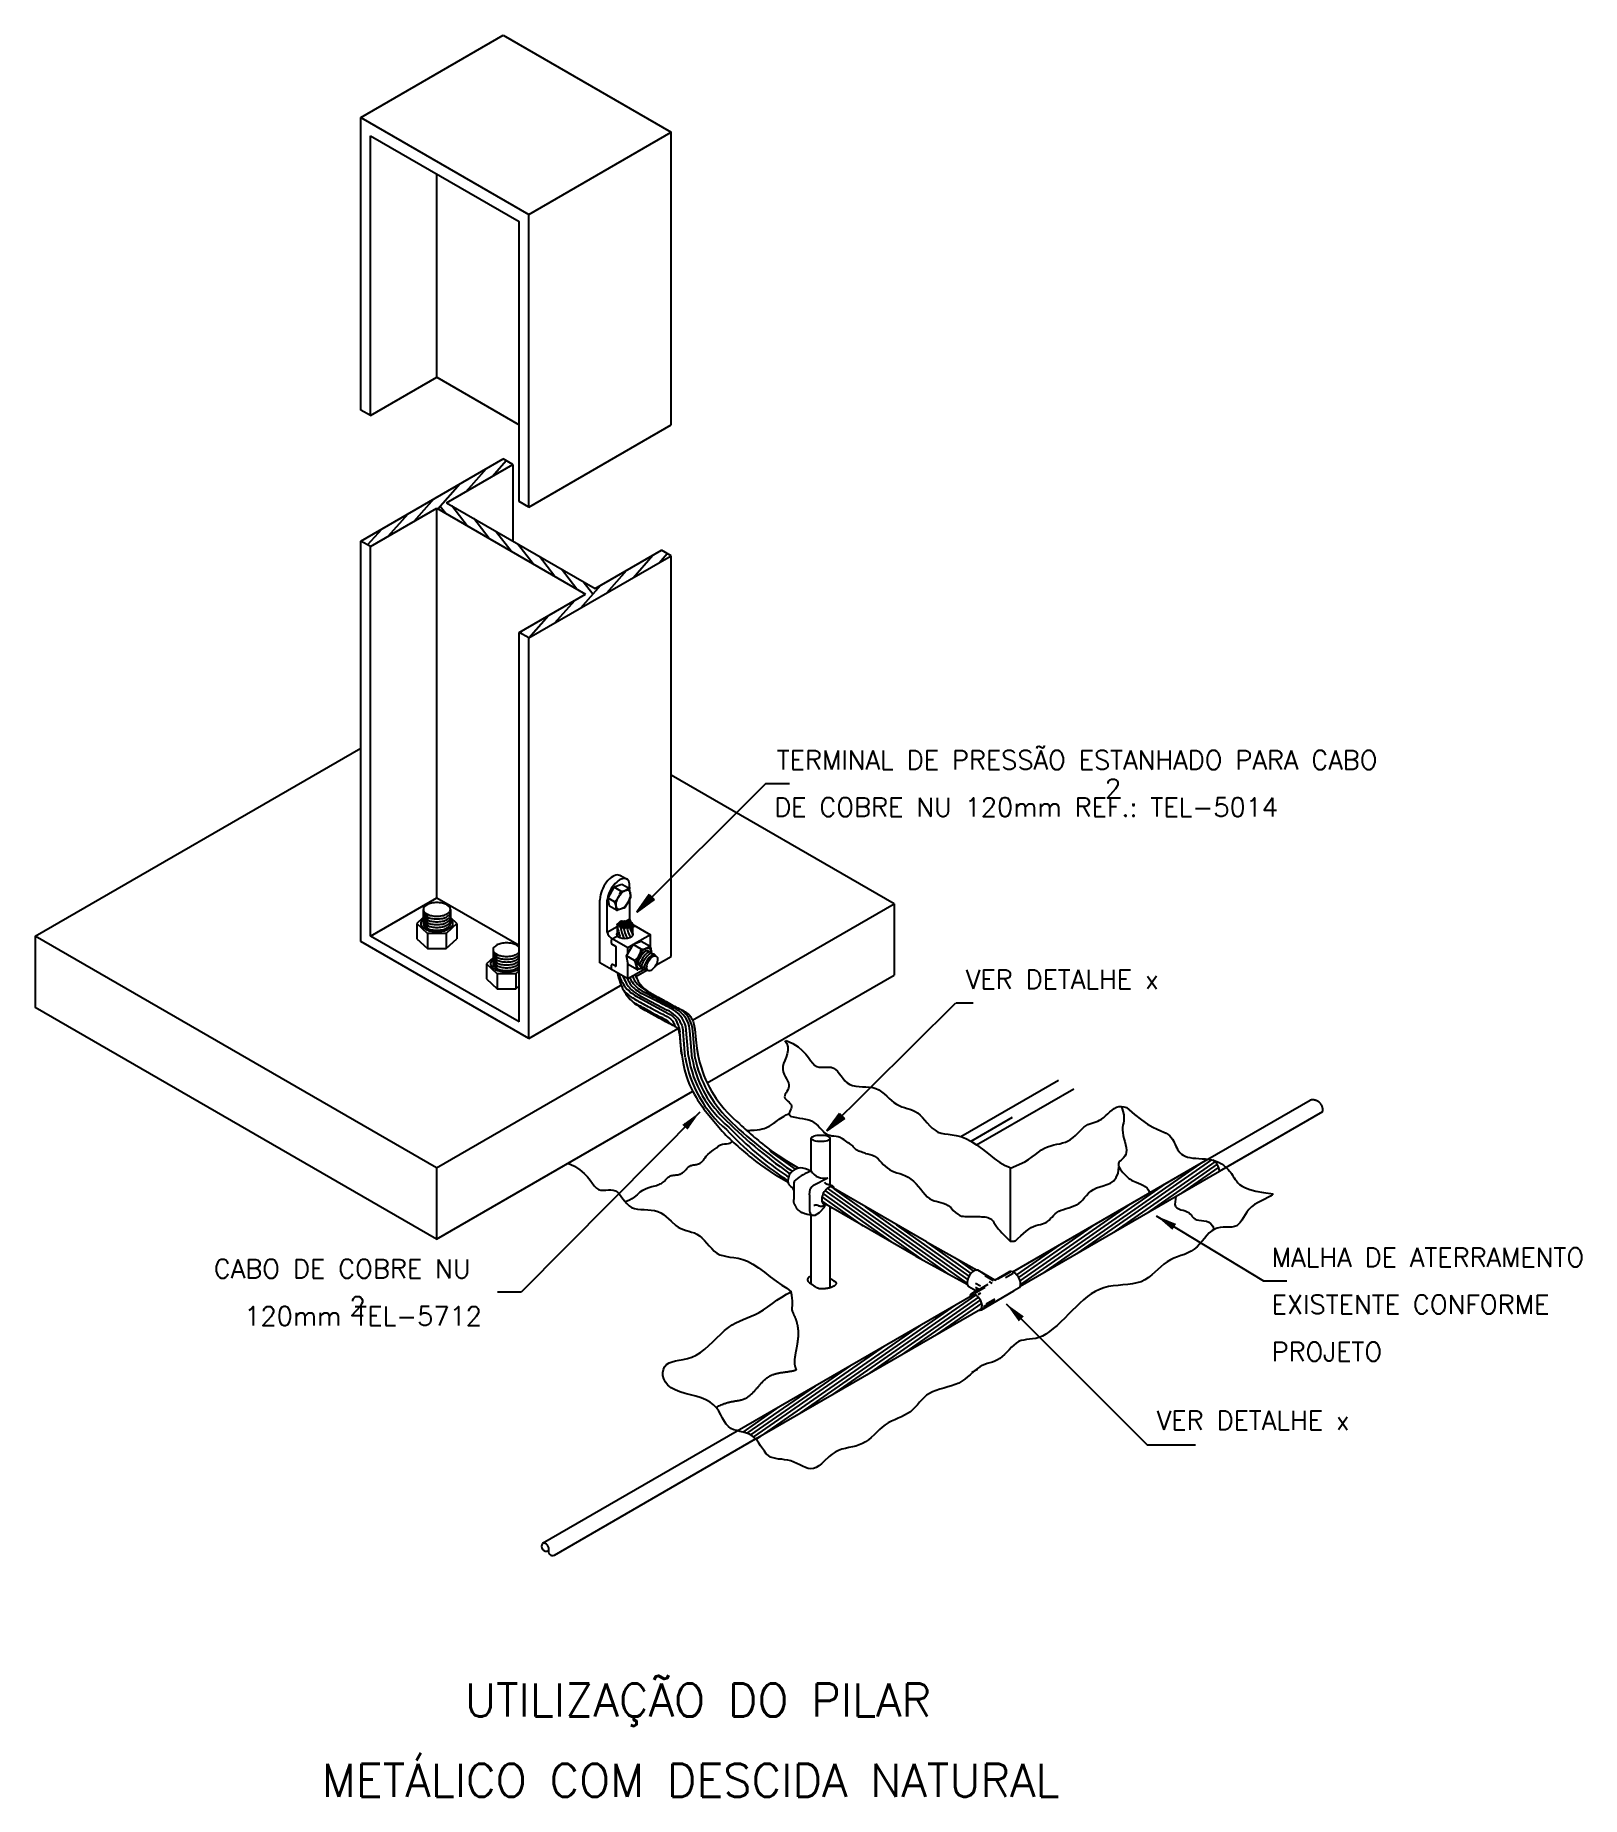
# Model space of a CAD drawing. Header units: millimetres. Extents: x -5284.5 to -5268.1, y -4645.5 to -4626.8.
import ezdxf
from ezdxf.enums import TextEntityAlignment as Align

# ---------------------------------------------------------------- set-up
doc = ezdxf.new("R2010")
doc.units = ezdxf.units.MM
doc.header["$LTSCALE"] = 10
doc.linetypes.add('DASHEDX2', pattern=[1.5, 1, -0.5])
doc.layers.add('Termotécnica', color=7, linetype='Continuous')
doc.styles.add('r140', font='romans.shx')
doc.styles.add('r80', font='romans.shx')

msp = doc.modelspace()

# ---------------------------------------------------------------- texts
at = {"layer": 'Termotécnica', "color": 2, "style": 'r80'}
for s, p in [('TERMINAL DE PRESSÃO ESTANHADO PARA CABO ', (-5276.596, -4634.572)), ('2', (-5273.112, -4634.874)), ('DE COBRE NU 120mm REF.: TEL-5014', (-5276.623, -4635.072)), ('VER DETALHE x', (-5274.589, -4636.901)), ('CABO DE COBRE NU', (-5282.571, -4639.974)), ('MALHA DE ATERRAMENTO', (-5271.342, -4639.853)), ('2', (-5281.13, -4640.37)), ('EXISTENTE CONFORME ', (-5271.343, -4640.353)), ('120mm TEL-5712', (-5282.246, -4640.476)), ('PROJETO', (-5271.343, -4640.855)), ('VER DETALHE x', (-5272.562, -4641.583))]:
    msp.add_text(s, height=0.2, dxfattribs=at).set_placement(p)
at = {"layer": 'Termotécnica', "color": 5, "style": 'r140'}
for s, p in [(' UTILIZAÇÃO DO PILAR', (-5277.55, -4644.734)), (' METÁLICO COM DESCIDA NATURAL', (-5277.628, -4645.585))]:
    msp.add_text(s, height=0.35, dxfattribs=at).set_placement(p, align=Align.BOTTOM_CENTER)

# ---------------------------------------------------------------- linework, layer by layer
at = {"layer": 'Termotécnica', "color": 2}
for p, q in [((-5281.011, -4627.65), (-5279.499, -4626.777)), ((-5279.499, -4626.777), (-5277.716, -4627.806)), ((-5281.011, -4630.756), (-5281.011, -4627.65)), ((-5281.011, -4627.65), (-5279.228, -4628.679)), ((-5279.228, -4628.679), (-5277.716, -4627.806)), ((-5277.716, -4630.913), (-5277.716, -4627.806)), ((-5280.909, -4630.815), (-5280.909, -4627.844)), ((-5280.909, -4627.844), (-5279.33, -4628.756)), ((-5280.204, -4630.408), (-5280.204, -4628.251)), ((-5279.33, -4631.727), (-5279.33, -4628.756)), ((-5279.228, -4631.786), (-5279.228, -4628.679)), ((-5280.909, -4630.815), (-5280.204, -4630.408)), ((-5280.204, -4630.408), (-5279.33, -4630.913)), ((-5280.909, -4630.815), (-5281.011, -4630.756)), ((-5279.228, -4631.786), (-5277.716, -4630.913)), ((-5281.011, -4632.147), (-5279.499, -4631.274)), ((-5280.102, -4631.74), (-5279.397, -4631.333)), ((-5279.397, -4631.333), (-5279.499, -4631.274)), ((-5279.397, -4631.333), (-5279.499, -4631.274)), ((-5279.397, -4631.333), (-5279.397, -4632.147)), ((-5280.102, -4631.74), (-5278.523, -4632.652)), ((-5279.228, -4631.786), (-5279.33, -4631.727)), ((-5280.909, -4632.206), (-5280.204, -4631.799)), ((-5280.204, -4631.799), (-5278.625, -4632.71)), ((-5280.204, -4635.934), (-5280.204, -4631.799)), ((-5281.011, -4636.4), (-5281.011, -4632.147)), ((-5280.909, -4632.206), (-5281.011, -4632.147)), ((-5280.909, -4636.342), (-5280.909, -4632.206)), ((-5279.228, -4633.176), (-5277.716, -4632.303)), ((-5278.523, -4632.652), (-5277.818, -4632.245)), ((-5277.716, -4632.303), (-5277.818, -4632.245)), ((-5277.716, -4636.557), (-5277.716, -4632.303)), ((-5279.33, -4633.118), (-5278.625, -4632.71)), ((-5279.33, -4637.253), (-5279.33, -4633.118)), ((-5279.228, -4633.176), (-5279.33, -4633.118)), ((-5279.228, -4637.43), (-5279.228, -4633.176)), ((-5284.466, -4636.343), (-5281.011, -4634.348)), ((-5278.081, -4636.086), (-5276.714, -4634.724)), ((-5275.35, -4635.999), (-5277.716, -4634.633)), ((-5276.71, -4634.723), (-5276.461, -4634.723)), ((-5278.183, -4635.74), (-5278.262, -4635.698)), ((-5278.158, -4635.823), (-5278.158, -4635.844)), ((-5280.909, -4636.342), (-5280.204, -4635.934)), ((-5280.347, -4636.058), (-5280.347, -4636.208)), ((-5280.204, -4635.934), (-5279.33, -4636.439)), ((-5280.06, -4636.058), (-5280.06, -4636.208)), ((-5278.468, -4635.924), (-5278.472, -4635.962)), ((-5278.472, -4636.627), (-5278.472, -4635.962)), ((-5278.396, -4636.3), (-5278.396, -4635.962)), ((-5278.158, -4635.955), (-5278.158, -4636.163)), ((-5277.949, -4635.9), (-5278.081, -4636.086)), ((-5277.896, -4635.953), (-5278.081, -4636.086)), ((-5277.949, -4635.9), (-5277.896, -4635.953)), ((-5277.49, -4637.234), (-5275.35, -4635.999)), ((-5275.35, -4635.999), (-5275.35, -4636.755)), ((-5280.347, -4636.144), (-5280.415, -4636.208)), ((-5280.302, -4636.314), (-5280.415, -4636.208)), ((-5280.415, -4636.208), (-5280.415, -4636.37)), ((-5279.991, -4636.208), (-5280.104, -4636.314)), ((-5279.991, -4636.208), (-5280.06, -4636.144)), ((-5279.991, -4636.208), (-5279.991, -4636.37)), ((-5278.396, -4636.3), (-5278.29, -4636.239)), ((-5278.195, -4636.184), (-5278.158, -4636.163)), ((-5278.111, -4636.241), (-5278.125, -4636.249)), ((-5278.111, -4636.226), (-5277.936, -4636.327)), ((-5284.466, -4636.343), (-5284.466, -4637.099)), ((-5280.206, -4638.802), (-5284.466, -4636.343)), ((-5279.228, -4637.43), (-5281.011, -4636.4)), ((-5279.33, -4637.253), (-5280.909, -4636.342)), ((-5280.415, -4636.37), (-5280.302, -4636.475)), ((-5280.104, -4636.314), (-5280.302, -4636.314)), ((-5280.302, -4636.314), (-5280.302, -4636.475)), ((-5280.104, -4636.314), (-5280.104, -4636.475)), ((-5280.104, -4636.475), (-5279.991, -4636.37)), ((-5278.351, -4636.421), (-5278.351, -4636.381)), ((-5278.303, -4636.454), (-5278.347, -4636.429)), ((-5278.177, -4636.467), (-5278.343, -4636.371)), ((-5278.286, -4636.343), (-5278.335, -4636.371)), ((-5278.191, -4636.552), (-5278.12, -4636.43)), ((-5278.033, -4636.4), (-5278.12, -4636.43)), ((-5278.034, -4636.48), (-5278.12, -4636.43)), ((-5277.936, -4636.327), (-5278.104, -4636.425)), ((-5277.94, -4636.453), (-5278.033, -4636.4)), ((-5277.936, -4636.456), (-5277.936, -4636.327)), ((-5280.302, -4636.475), (-5280.104, -4636.475)), ((-5279.606, -4636.571), (-5279.675, -4636.636)), ((-5279.606, -4636.486), (-5279.606, -4636.636)), ((-5278.299, -4636.652), (-5278.299, -4636.461)), ((-5278.105, -4636.602), (-5278.191, -4636.552)), ((-5278.173, -4636.643), (-5278.191, -4636.552)), ((-5278.124, -4636.436), (-5278.177, -4636.467)), ((-5278.177, -4636.528), (-5278.177, -4636.467)), ((-5277.963, -4636.497), (-5277.966, -4636.516)), ((-5277.94, -4636.508), (-5277.942, -4636.529)), ((-5277.922, -4636.519), (-5277.933, -4636.463)), ((-5277.917, -4636.522), (-5277.919, -4636.542)), ((-5277.893, -4636.535), (-5277.896, -4636.552)), ((-5277.878, -4636.65), (-5277.716, -4636.557)), ((-5279.675, -4636.636), (-5279.675, -4636.797)), ((-5279.562, -4636.741), (-5279.675, -4636.636)), ((-5279.675, -4636.797), (-5279.562, -4636.903)), ((-5279.562, -4636.741), (-5279.562, -4636.903)), ((-5279.364, -4636.741), (-5279.562, -4636.741)), ((-5279.333, -4636.713), (-5279.364, -4636.741)), ((-5279.364, -4636.741), (-5279.364, -4636.903)), ((-5278.177, -4636.797), (-5278.472, -4636.627)), ((-5278.351, -4636.692), (-5278.351, -4636.652)), ((-5278.312, -4636.659), (-5278.338, -4636.644)), ((-5278.177, -4636.797), (-5278.177, -4636.623)), ((-5277.983, -4636.685), (-5278.177, -4636.797)), ((-5278.081, -4636.697), (-5278.173, -4636.643)), ((-5278.091, -4636.772), (-5277.968, -4636.701)), ((-5278.007, -4636.676), (-5278.069, -4636.698)), ((-5278.061, -4636.645), (-5278.051, -4636.64)), ((-5278.049, -4636.665), (-5278.028, -4636.653)), ((-5278.026, -4636.678), (-5278.005, -4636.667)), ((-5278.003, -4636.692), (-5277.982, -4636.68)), ((-5277.98, -4636.705), (-5277.969, -4636.699)), ((-5277.335, -4637.9), (-5275.35, -4636.755)), ((-5279.562, -4636.903), (-5279.364, -4636.903)), ((-5279.364, -4636.903), (-5279.333, -4636.874)), ((-5279.228, -4637.43), (-5278.253, -4636.867)), ((-5280.206, -4639.558), (-5284.466, -4637.099)), ((-5276.062, -4638.411), (-5274.694, -4637.049)), ((-5274.692, -4637.049), (-5274.512, -4637.049)), ((-5280.206, -4638.802), (-5277.646, -4637.324)), ((-5276.51, -4637.452), (-5276.49, -4637.481)), ((-5276.497, -4637.449), (-5276.426, -4637.482)), ((-5276.49, -4637.481), (-5276.478, -4637.519)), ((-5276.478, -4637.556), (-5276.485, -4637.593)), ((-5276.478, -4637.519), (-5276.478, -4637.556)), ((-5276.426, -4637.482), (-5276.369, -4637.518)), ((-5276.369, -4637.518), (-5276.324, -4637.556)), ((-5276.324, -4637.556), (-5276.288, -4637.594)), ((-5276.53, -4637.727), (-5276.531, -4637.757)), ((-5276.523, -4637.696), (-5276.53, -4637.727)), ((-5276.511, -4637.663), (-5276.523, -4637.696)), ((-5276.497, -4637.629), (-5276.511, -4637.663)), ((-5276.485, -4637.593), (-5276.497, -4637.629)), ((-5276.288, -4637.594), (-5276.259, -4637.631)), ((-5276.259, -4637.631), (-5276.236, -4637.664)), ((-5276.236, -4637.664), (-5276.214, -4637.692)), ((-5276.214, -4637.692), (-5276.193, -4637.713)), ((-5276.193, -4637.713), (-5276.17, -4637.726)), ((-5276.17, -4637.726), (-5276.146, -4637.733)), ((-5276.146, -4637.733), (-5276.12, -4637.735)), ((-5276.12, -4637.735), (-5276.093, -4637.734)), ((-5276.093, -4637.734), (-5276.067, -4637.733)), ((-5276.067, -4637.733), (-5276.041, -4637.732)), ((-5276.041, -4637.732), (-5276.016, -4637.735)), ((-5276.016, -4637.735), (-5275.992, -4637.743)), ((-5275.992, -4637.743), (-5275.971, -4637.757)), ((-5276.531, -4637.757), (-5276.526, -4637.784)), ((-5276.526, -4637.784), (-5276.517, -4637.81)), ((-5276.517, -4637.81), (-5276.505, -4637.834)), ((-5276.505, -4637.834), (-5276.492, -4637.857)), ((-5276.492, -4637.857), (-5276.481, -4637.879)), ((-5276.481, -4637.879), (-5276.471, -4637.9)), ((-5276.471, -4637.9), (-5276.466, -4637.92)), ((-5276.466, -4637.92), (-5276.466, -4637.939)), ((-5275.971, -4637.757), (-5275.951, -4637.777)), ((-5275.951, -4637.777), (-5275.932, -4637.801)), ((-5275.932, -4637.801), (-5275.912, -4637.827)), ((-5275.912, -4637.827), (-5275.892, -4637.853)), ((-5275.892, -4637.853), (-5275.871, -4637.878)), ((-5275.871, -4637.878), (-5275.847, -4637.9)), ((-5275.847, -4637.9), (-5275.82, -4637.917)), ((-5275.82, -4637.917), (-5275.79, -4637.929)), ((-5275.79, -4637.929), (-5275.757, -4637.936)), ((-5280.206, -4639.558), (-5277.487, -4637.988)), ((-5276.511, -4638.035), (-5276.512, -4638.049)), ((-5276.512, -4638.049), (-5276.508, -4638.061)), ((-5276.506, -4638.021), (-5276.511, -4638.035)), ((-5276.508, -4638.061), (-5276.5, -4638.073)), ((-5276.497, -4638.007), (-5276.506, -4638.021)), ((-5276.5, -4638.073), (-5276.489, -4638.084)), ((-5276.488, -4637.991), (-5276.497, -4638.007)), ((-5276.489, -4638.084), (-5276.476, -4638.095)), ((-5276.479, -4637.974), (-5276.488, -4637.991)), ((-5276.471, -4637.957), (-5276.479, -4637.974)), ((-5276.476, -4638.095), (-5276.463, -4638.106)), ((-5276.466, -4637.939), (-5276.471, -4637.957)), ((-5276.463, -4638.106), (-5276.452, -4638.118)), ((-5276.452, -4638.118), (-5276.443, -4638.13)), ((-5275.757, -4637.936), (-5275.722, -4637.94)), ((-5275.722, -4637.94), (-5275.686, -4637.942)), ((-5275.686, -4637.942), (-5275.649, -4637.943)), ((-5275.649, -4637.943), (-5275.612, -4637.946)), ((-5275.612, -4637.946), (-5275.576, -4637.951)), ((-5275.576, -4637.951), (-5275.543, -4637.961)), ((-5275.543, -4637.961), (-5275.511, -4637.975)), ((-5275.511, -4637.975), (-5275.482, -4637.994)), ((-5275.482, -4637.994), (-5275.454, -4638.016)), ((-5275.454, -4638.016), (-5275.428, -4638.04)), ((-5275.428, -4638.04), (-5275.402, -4638.065)), ((-5275.402, -4638.065), (-5275.376, -4638.088)), ((-5275.376, -4638.088), (-5275.351, -4638.11)), ((-5275.351, -4638.11), (-5275.325, -4638.128)), ((-5277.412, -4638.211), (-5279.309, -4640.124)), ((-5276.449, -4638.188), (-5276.456, -4638.203)), ((-5276.453, -4638.252), (-5276.437, -4638.259)), ((-5276.443, -4638.173), (-5276.449, -4638.188)), ((-5276.443, -4638.13), (-5276.439, -4638.143)), ((-5276.439, -4638.158), (-5276.443, -4638.173)), ((-5276.439, -4638.143), (-5276.439, -4638.158)), ((-5276.437, -4638.259), (-5276.387, -4638.269)), ((-5276.387, -4638.269), (-5276.355, -4638.274)), ((-5276.355, -4638.274), (-5276.322, -4638.279)), ((-5276.322, -4638.279), (-5276.289, -4638.285)), ((-5276.289, -4638.285), (-5276.256, -4638.294)), ((-5276.256, -4638.294), (-5276.226, -4638.305)), ((-5276.226, -4638.305), (-5276.2, -4638.32)), ((-5275.93, -4638.225), (-5276.062, -4638.411)), ((-5275.876, -4638.278), (-5276.062, -4638.411)), ((-5275.93, -4638.225), (-5275.876, -4638.278)), ((-5275.325, -4638.128), (-5275.297, -4638.142)), ((-5275.297, -4638.142), (-5275.269, -4638.153)), ((-5275.269, -4638.153), (-5275.241, -4638.162)), ((-5275.241, -4638.162), (-5275.212, -4638.171)), ((-5275.212, -4638.171), (-5275.183, -4638.179)), ((-5275.183, -4638.179), (-5275.155, -4638.189)), ((-5275.155, -4638.189), (-5275.127, -4638.203)), ((-5275.127, -4638.203), (-5275.1, -4638.22)), ((-5275.1, -4638.22), (-5275.074, -4638.242)), ((-5275.074, -4638.242), (-5275.048, -4638.268)), ((-5275.048, -4638.268), (-5275.023, -4638.297)), ((-5275.023, -4638.297), (-5274.997, -4638.326)), ((-5273.188, -4638.307), (-5273.168, -4638.297)), ((-5273.168, -4638.297), (-5273.147, -4638.285)), ((-5273.147, -4638.285), (-5273.125, -4638.268)), ((-5273.125, -4638.268), (-5273.104, -4638.249)), ((-5273.104, -4638.249), (-5273.082, -4638.229)), ((-5273.082, -4638.229), (-5273.059, -4638.208)), ((-5273.059, -4638.208), (-5273.036, -4638.189)), ((-5273.036, -4638.189), (-5273.012, -4638.172)), ((-5273.012, -4638.172), (-5272.988, -4638.159)), ((-5272.988, -4638.159), (-5272.963, -4638.151)), ((-5272.963, -4638.151), (-5272.937, -4638.15)), ((-5272.937, -4638.15), (-5272.921, -4638.199)), ((-5272.937, -4638.15), (-5272.91, -4638.154)), ((-5272.921, -4638.199), (-5272.912, -4638.24)), ((-5272.911, -4638.302), (-5272.915, -4638.328)), ((-5272.912, -4638.24), (-5272.91, -4638.274)), ((-5272.91, -4638.274), (-5272.911, -4638.302)), ((-5272.91, -4638.154), (-5272.882, -4638.163)), ((-5277.578, -4638.329), (-5277.531, -4638.377)), ((-5276.23, -4638.836), (-5276.23, -4638.489)), ((-5276.2, -4638.32), (-5276.177, -4638.337)), ((-5276.177, -4638.337), (-5276.157, -4638.356)), ((-5276.157, -4638.356), (-5276.138, -4638.376)), ((-5276.138, -4638.376), (-5276.121, -4638.395)), ((-5276.121, -4638.395), (-5276.104, -4638.414)), ((-5276.104, -4638.414), (-5276.088, -4638.43)), ((-5276.088, -4638.43), (-5276.07, -4638.442)), ((-5276.07, -4638.442), (-5276.051, -4638.451)), ((-5276.051, -4638.451), (-5276.031, -4638.457)), ((-5276.031, -4638.457), (-5276.009, -4638.461)), ((-5276.027, -4638.985), (-5276.027, -4638.489)), ((-5276.009, -4638.461), (-5275.988, -4638.464)), ((-5275.988, -4638.464), (-5275.966, -4638.467)), ((-5275.966, -4638.467), (-5275.944, -4638.471)), ((-5275.944, -4638.471), (-5275.922, -4638.477)), ((-5274.997, -4638.326), (-5274.971, -4638.355)), ((-5274.971, -4638.355), (-5274.944, -4638.381)), ((-5274.944, -4638.381), (-5274.915, -4638.404)), ((-5274.915, -4638.404), (-5274.884, -4638.422)), ((-5274.884, -4638.422), (-5274.851, -4638.433)), ((-5274.851, -4638.433), (-5274.815, -4638.441)), ((-5274.815, -4638.441), (-5274.777, -4638.446)), ((-5274.777, -4638.446), (-5274.735, -4638.451)), ((-5274.735, -4638.451), (-5274.69, -4638.459)), ((-5274.69, -4638.459), (-5274.642, -4638.471)), ((-5274.642, -4638.471), (-5274.59, -4638.491)), ((-5274.59, -4638.491), (-5274.534, -4638.519)), ((-5273.476, -4638.5), (-5273.45, -4638.48)), ((-5273.45, -4638.48), (-5273.425, -4638.459)), ((-5273.425, -4638.459), (-5273.401, -4638.436)), ((-5273.401, -4638.436), (-5273.378, -4638.413)), ((-5273.378, -4638.413), (-5273.356, -4638.392)), ((-5273.356, -4638.392), (-5273.334, -4638.372)), ((-5273.334, -4638.372), (-5273.313, -4638.356)), ((-5273.313, -4638.356), (-5273.292, -4638.343)), ((-5273.292, -4638.343), (-5273.271, -4638.334)), ((-5273.271, -4638.334), (-5273.25, -4638.327)), ((-5273.25, -4638.327), (-5273.23, -4638.32)), ((-5273.23, -4638.32), (-5273.209, -4638.314)), ((-5273.209, -4638.314), (-5273.188, -4638.307)), ((-5272.924, -4638.375), (-5272.925, -4638.4)), ((-5272.925, -4638.4), (-5272.923, -4638.429)), ((-5272.92, -4638.351), (-5272.924, -4638.375)), ((-5272.923, -4638.429), (-5272.917, -4638.459)), ((-5272.915, -4638.328), (-5272.92, -4638.351)), ((-5272.917, -4638.459), (-5272.91, -4638.491)), ((-5272.91, -4638.491), (-5272.901, -4638.524)), ((-5277.232, -4638.589), (-5277.213, -4638.57)), ((-5277.213, -4638.57), (-5277.193, -4638.559)), ((-5277.193, -4638.559), (-5277.171, -4638.552)), ((-5277.171, -4638.552), (-5277.15, -4638.549)), ((-5277.15, -4638.549), (-5277.129, -4638.547)), ((-5277.129, -4638.547), (-5277.109, -4638.544)), ((-5277.109, -4638.544), (-5277.09, -4638.539)), ((-5277.09, -4638.539), (-5277.074, -4638.531)), ((-5277.074, -4638.531), (-5277.065, -4638.524)), ((-5275.653, -4638.65), (-5275.628, -4638.655)), ((-5275.628, -4638.655), (-5275.604, -4638.66)), ((-5275.604, -4638.66), (-5275.58, -4638.668)), ((-5275.58, -4638.668), (-5275.558, -4638.678)), ((-5275.558, -4638.678), (-5275.538, -4638.692)), ((-5274.534, -4638.519), (-5274.474, -4638.558)), ((-5274.474, -4638.558), (-5274.412, -4638.604)), ((-5274.412, -4638.604), (-5274.349, -4638.654)), ((-5274.349, -4638.654), (-5274.287, -4638.702)), ((-5273.885, -4638.686), (-5273.85, -4638.66)), ((-5273.85, -4638.66), (-5273.817, -4638.635)), ((-5273.817, -4638.635), (-5273.784, -4638.612)), ((-5273.784, -4638.612), (-5273.752, -4638.593)), ((-5273.752, -4638.593), (-5273.72, -4638.579)), ((-5273.72, -4638.579), (-5273.687, -4638.568)), ((-5273.687, -4638.568), (-5273.655, -4638.559)), ((-5273.655, -4638.559), (-5273.623, -4638.552)), ((-5273.623, -4638.552), (-5273.591, -4638.546)), ((-5273.591, -4638.546), (-5273.561, -4638.538)), ((-5273.561, -4638.538), (-5273.531, -4638.529)), ((-5273.531, -4638.529), (-5273.503, -4638.516)), ((-5273.503, -4638.516), (-5273.476, -4638.5)), ((-5272.901, -4638.524), (-5272.894, -4638.556)), ((-5272.891, -4638.662), (-5272.901, -4638.68)), ((-5272.894, -4638.556), (-5272.888, -4638.587)), ((-5272.885, -4638.641), (-5272.891, -4638.662)), ((-5272.888, -4638.587), (-5272.884, -4638.615)), ((-5272.884, -4638.615), (-5272.885, -4638.641)), ((-5280.206, -4638.802), (-5280.206, -4639.558)), ((-5278.813, -4638.754), (-5278.741, -4638.786)), ((-5278.741, -4638.786), (-5278.684, -4638.823)), ((-5278.684, -4638.823), (-5278.639, -4638.861)), ((-5278.639, -4638.861), (-5278.603, -4638.899)), ((-5275.538, -4638.692), (-5275.519, -4638.708)), ((-5275.519, -4638.708), (-5275.5, -4638.727)), ((-5275.5, -4638.727), (-5275.482, -4638.747)), ((-5275.482, -4638.747), (-5275.464, -4638.767)), ((-5275.464, -4638.767), (-5275.444, -4638.786)), ((-5275.444, -4638.786), (-5275.423, -4638.804)), ((-5275.423, -4638.804), (-5275.4, -4638.82)), ((-5275.4, -4638.82), (-5275.375, -4638.833)), ((-5275.375, -4638.833), (-5275.348, -4638.844)), ((-5275.348, -4638.844), (-5275.319, -4638.854)), ((-5275.319, -4638.854), (-5275.29, -4638.864)), ((-5275.29, -4638.864), (-5275.26, -4638.874)), ((-5274.287, -4638.702), (-5274.227, -4638.744)), ((-5274.227, -4638.744), (-5274.172, -4638.777)), ((-5274.172, -4638.777), (-5274.124, -4638.795)), ((-5274.124, -4638.795), (-5274.113, -4638.805)), ((-5274.113, -4638.805), (-5273.962, -4638.739)), ((-5274.113, -4639.586), (-5274.113, -4638.805)), ((-5273.962, -4638.739), (-5273.922, -4638.713)), ((-5273.922, -4638.713), (-5273.885, -4638.686)), ((-5272.992, -4638.906), (-5272.973, -4638.858)), ((-5272.973, -4638.858), (-5272.964, -4638.795)), ((-5272.968, -4638.756), (-5272.969, -4638.77)), ((-5272.969, -4638.77), (-5272.966, -4638.786)), ((-5272.963, -4638.744), (-5272.968, -4638.756)), ((-5272.966, -4638.786), (-5272.958, -4638.802)), ((-5272.953, -4638.732), (-5272.963, -4638.744)), ((-5272.958, -4638.802), (-5272.948, -4638.819)), ((-5272.941, -4638.72), (-5272.953, -4638.732)), ((-5272.948, -4638.819), (-5272.936, -4638.835)), ((-5272.927, -4638.708), (-5272.941, -4638.72)), ((-5272.936, -4638.835), (-5272.922, -4638.851)), ((-5272.913, -4638.695), (-5272.927, -4638.708)), ((-5272.922, -4638.851), (-5272.908, -4638.867)), ((-5272.901, -4638.68), (-5272.913, -4638.695)), ((-5278.603, -4638.899), (-5278.575, -4638.935)), ((-5278.575, -4638.935), (-5278.551, -4638.969)), ((-5278.551, -4638.969), (-5278.53, -4638.997)), ((-5278.53, -4638.997), (-5278.509, -4639.018)), ((-5278.509, -4639.018), (-5278.486, -4639.031)), ((-5278.486, -4639.031), (-5278.461, -4639.038)), ((-5278.461, -4639.038), (-5278.435, -4639.04)), ((-5278.435, -4639.04), (-5278.409, -4639.039)), ((-5278.409, -4639.039), (-5278.382, -4639.037)), ((-5278.382, -4639.037), (-5278.356, -4639.037)), ((-5278.356, -4639.037), (-5278.331, -4639.04)), ((-5278.331, -4639.04), (-5278.308, -4639.048)), ((-5278.308, -4639.048), (-5278.286, -4639.062)), ((-5276.414, -4638.976), (-5276.414, -4639.125)), ((-5276.247, -4639.089), (-5276.24, -4639.029)), ((-5276.206, -4638.987), (-5276.053, -4638.907)), ((-5275.26, -4638.874), (-5275.229, -4638.887)), ((-5275.229, -4638.887), (-5275.2, -4638.902)), ((-5275.2, -4638.902), (-5275.171, -4638.921)), ((-5275.171, -4638.921), (-5275.143, -4638.944)), ((-5275.143, -4638.944), (-5275.117, -4638.971)), ((-5275.117, -4638.971), (-5275.092, -4639)), ((-5275.092, -4639), (-5275.067, -4639.029)), ((-5275.067, -4639.029), (-5275.043, -4639.058)), ((-5273.285, -4639.072), (-5273.261, -4639.051)), ((-5273.261, -4639.051), (-5273.234, -4639.032)), ((-5273.234, -4639.032), (-5273.203, -4639.016)), ((-5273.203, -4639.016), (-5273.167, -4639.004)), ((-5273.167, -4639.004), (-5273.129, -4638.993)), ((-5273.129, -4638.993), (-5273.09, -4638.98)), ((-5273.09, -4638.98), (-5273.053, -4638.964)), ((-5273.053, -4638.964), (-5273.019, -4638.94)), ((-5273.019, -4638.94), (-5272.992, -4638.906)), ((-5272.908, -4638.867), (-5272.894, -4638.881)), ((-5272.894, -4638.881), (-5272.881, -4638.893)), ((-5272.881, -4638.893), (-5272.869, -4638.905)), ((-5272.869, -4638.905), (-5272.857, -4638.915)), ((-5272.857, -4638.915), (-5272.844, -4638.924)), ((-5272.844, -4638.924), (-5272.831, -4638.932)), ((-5272.831, -4638.932), (-5272.815, -4638.94)), ((-5272.815, -4638.94), (-5272.798, -4638.948)), ((-5272.798, -4638.948), (-5272.779, -4638.956)), ((-5272.779, -4638.956), (-5272.756, -4638.965)), ((-5272.756, -4638.965), (-5272.732, -4638.975)), ((-5272.732, -4638.975), (-5272.708, -4638.986)), ((-5272.708, -4638.986), (-5272.685, -4639)), ((-5272.685, -4639), (-5272.664, -4639.017)), ((-5272.664, -4639.017), (-5272.648, -4639.038)), ((-5272.648, -4639.038), (-5272.637, -4639.064)), ((-5278.286, -4639.062), (-5278.266, -4639.082)), ((-5278.266, -4639.082), (-5278.247, -4639.106)), ((-5278.247, -4639.106), (-5278.228, -4639.131)), ((-5278.228, -4639.131), (-5278.208, -4639.158)), ((-5278.208, -4639.158), (-5278.186, -4639.182)), ((-5278.184, -4639.156), (-5278.206, -4639.163)), ((-5278.186, -4639.182), (-5278.162, -4639.205)), ((-5278.16, -4639.146), (-5278.184, -4639.156)), ((-5278.162, -4639.205), (-5278.136, -4639.222)), ((-5278.134, -4639.133), (-5278.16, -4639.146)), ((-5278.136, -4639.222), (-5278.106, -4639.234)), ((-5278.107, -4639.115), (-5278.134, -4639.133)), ((-5278.077, -4639.09), (-5278.107, -4639.115)), ((-5278.106, -4639.234), (-5278.073, -4639.241)), ((-5278.046, -4639.058), (-5278.077, -4639.09)), ((-5276.247, -4639.089), (-5276.247, -4639.258)), ((-5276.14, -4639.276), (-5276.084, -4639.215)), ((-5276.084, -4639.215), (-5276.081, -4639.194)), ((-5276.027, -4640.072), (-5276.027, -4639.217)), ((-5275.043, -4639.058), (-5275.02, -4639.085)), ((-5275.02, -4639.085), (-5274.997, -4639.109)), ((-5274.997, -4639.109), (-5274.973, -4639.128)), ((-5274.973, -4639.128), (-5274.95, -4639.142)), ((-5274.95, -4639.142), (-5274.926, -4639.152)), ((-5274.926, -4639.152), (-5274.902, -4639.158)), ((-5274.902, -4639.158), (-5274.878, -4639.164)), ((-5274.878, -4639.164), (-5274.853, -4639.169)), ((-5274.853, -4639.169), (-5274.828, -4639.176)), ((-5274.828, -4639.176), (-5274.802, -4639.187)), ((-5274.802, -4639.187), (-5274.776, -4639.202)), ((-5274.776, -4639.202), (-5274.749, -4639.223)), ((-5273.551, -4639.243), (-5273.524, -4639.234)), ((-5273.524, -4639.234), (-5273.496, -4639.226)), ((-5273.496, -4639.226), (-5273.468, -4639.218)), ((-5273.468, -4639.218), (-5273.441, -4639.207)), ((-5273.441, -4639.207), (-5273.414, -4639.195)), ((-5273.414, -4639.195), (-5273.39, -4639.18)), ((-5273.39, -4639.18), (-5273.368, -4639.162)), ((-5273.368, -4639.162), (-5273.347, -4639.141)), ((-5273.347, -4639.141), (-5273.327, -4639.118)), ((-5273.327, -4639.118), (-5273.306, -4639.095)), ((-5273.306, -4639.095), (-5273.285, -4639.072)), ((-5272.637, -4639.064), (-5272.637, -4639.068)), ((-5272.36, -4639.106), (-5272.37, -4639.192)), ((-5272.37, -4639.192), (-5272.363, -4639.213)), ((-5272.363, -4639.213), (-5272.349, -4639.228)), ((-5272.349, -4639.228), (-5272.329, -4639.239)), ((-5272.329, -4639.239), (-5272.307, -4639.247)), ((-5271.556, -4639.216), (-5271.583, -4639.243)), ((-5271.523, -4639.192), (-5271.556, -4639.216)), ((-5271.487, -4639.17), (-5271.523, -4639.192)), ((-5271.45, -4639.151), (-5271.487, -4639.17)), ((-5271.414, -4639.134), (-5271.45, -4639.151)), ((-5271.381, -4639.118), (-5271.414, -4639.134)), ((-5271.354, -4639.104), (-5271.381, -4639.118)), ((-5271.335, -4639.09), (-5271.354, -4639.104)), ((-5271.327, -4639.077), (-5271.335, -4639.09)), ((-5278.073, -4639.241), (-5278.037, -4639.244)), ((-5278.037, -4639.244), (-5278.001, -4639.246)), ((-5278.001, -4639.246), (-5277.964, -4639.248)), ((-5277.964, -4639.248), (-5277.927, -4639.251)), ((-5277.927, -4639.251), (-5277.892, -4639.256)), ((-5277.892, -4639.256), (-5277.858, -4639.266)), ((-5277.858, -4639.266), (-5277.826, -4639.28)), ((-5277.826, -4639.28), (-5277.797, -4639.299)), ((-5277.797, -4639.299), (-5277.769, -4639.321)), ((-5277.769, -4639.321), (-5277.743, -4639.345)), ((-5277.743, -4639.345), (-5277.717, -4639.369)), ((-5277.717, -4639.369), (-5277.666, -4639.415)), ((-5277.666, -4639.415), (-5277.64, -4639.433)), ((-5276.23, -4640.035), (-5276.23, -4639.302)), ((-5276.187, -4639.304), (-5276.14, -4639.276)), ((-5273.895, -4639.437), (-5273.869, -4639.425)), ((-5273.869, -4639.425), (-5273.844, -4639.416)), ((-5273.844, -4639.416), (-5273.82, -4639.409)), ((-5273.82, -4639.409), (-5273.797, -4639.403)), ((-5273.797, -4639.403), (-5273.776, -4639.397)), ((-5273.776, -4639.397), (-5273.756, -4639.391)), ((-5273.756, -4639.391), (-5273.737, -4639.382)), ((-5273.737, -4639.382), (-5273.72, -4639.371)), ((-5273.72, -4639.371), (-5273.704, -4639.357)), ((-5273.704, -4639.357), (-5273.689, -4639.341)), ((-5273.689, -4639.341), (-5273.673, -4639.325)), ((-5273.673, -4639.325), (-5273.657, -4639.308)), ((-5273.657, -4639.308), (-5273.64, -4639.292)), ((-5273.64, -4639.292), (-5273.622, -4639.277)), ((-5273.622, -4639.277), (-5273.601, -4639.263)), ((-5273.601, -4639.263), (-5273.577, -4639.252)), ((-5273.577, -4639.252), (-5273.551, -4639.243)), ((-5272.568, -4639.311), (-5271.43, -4640.003)), ((-5272.307, -4639.247), (-5272.283, -4639.253)), ((-5272.283, -4639.253), (-5272.259, -4639.26)), ((-5272.259, -4639.26), (-5272.239, -4639.268)), ((-5272.239, -4639.268), (-5272.222, -4639.277)), ((-5272.222, -4639.277), (-5272.209, -4639.289)), ((-5272.209, -4639.289), (-5272.198, -4639.302)), ((-5272.198, -4639.302), (-5272.188, -4639.314)), ((-5272.188, -4639.314), (-5272.179, -4639.327)), ((-5272.179, -4639.327), (-5272.167, -4639.338)), ((-5272.167, -4639.338), (-5272.153, -4639.348)), ((-5272.153, -4639.348), (-5272.136, -4639.354)), ((-5272.136, -4639.354), (-5272.114, -4639.358)), ((-5272.114, -4639.358), (-5272.088, -4639.361)), ((-5272.088, -4639.361), (-5272.061, -4639.364)), ((-5272.061, -4639.364), (-5272.034, -4639.37)), ((-5272.034, -4639.37), (-5272.008, -4639.38)), ((-5272.008, -4639.38), (-5271.986, -4639.396)), ((-5271.986, -4639.396), (-5271.968, -4639.421)), ((-5271.968, -4639.421), (-5271.957, -4639.456)), ((-5271.737, -4639.427), (-5271.764, -4639.431)), ((-5271.713, -4639.418), (-5271.737, -4639.427)), ((-5271.693, -4639.402), (-5271.713, -4639.418)), ((-5271.675, -4639.382), (-5271.693, -4639.402)), ((-5271.658, -4639.357), (-5271.675, -4639.382)), ((-5271.642, -4639.33), (-5271.658, -4639.357)), ((-5271.625, -4639.301), (-5271.642, -4639.33)), ((-5271.606, -4639.272), (-5271.625, -4639.301)), ((-5271.583, -4639.243), (-5271.606, -4639.272)), ((-5277.64, -4639.433), (-5277.613, -4639.447)), ((-5277.613, -4639.447), (-5277.585, -4639.458)), ((-5277.585, -4639.458), (-5277.556, -4639.467)), ((-5277.556, -4639.467), (-5277.527, -4639.475)), ((-5277.527, -4639.475), (-5277.499, -4639.484)), ((-5277.499, -4639.484), (-5277.47, -4639.494)), ((-5277.47, -4639.494), (-5277.442, -4639.507)), ((-5277.442, -4639.507), (-5277.415, -4639.525)), ((-5277.415, -4639.525), (-5277.389, -4639.547)), ((-5277.389, -4639.547), (-5277.363, -4639.573)), ((-5277.363, -4639.573), (-5277.338, -4639.601)), ((-5277.338, -4639.601), (-5277.312, -4639.631)), ((-5274.066, -4639.58), (-5274.035, -4639.554)), ((-5274.035, -4639.554), (-5274.005, -4639.526)), ((-5274.005, -4639.526), (-5273.976, -4639.499)), ((-5273.976, -4639.499), (-5273.948, -4639.474)), ((-5273.948, -4639.474), (-5273.921, -4639.453)), ((-5273.921, -4639.453), (-5273.895, -4639.437)), ((-5272.107, -4639.612), (-5272.134, -4639.641)), ((-5272.08, -4639.582), (-5272.107, -4639.612)), ((-5272.055, -4639.551), (-5272.08, -4639.582)), ((-5272.03, -4639.521), (-5272.055, -4639.551)), ((-5272.005, -4639.494), (-5272.03, -4639.521)), ((-5271.978, -4639.471), (-5272.005, -4639.494)), ((-5271.95, -4639.453), (-5271.978, -4639.471)), ((-5271.921, -4639.442), (-5271.95, -4639.453)), ((-5271.889, -4639.436), (-5271.921, -4639.442)), ((-5271.857, -4639.434), (-5271.889, -4639.436)), ((-5271.825, -4639.433), (-5271.857, -4639.434)), ((-5271.794, -4639.433), (-5271.825, -4639.433)), ((-5271.764, -4639.431), (-5271.794, -4639.433)), ((-5277.312, -4639.631), (-5277.286, -4639.659)), ((-5277.286, -4639.659), (-5277.259, -4639.686)), ((-5277.259, -4639.686), (-5277.23, -4639.709)), ((-5277.23, -4639.709), (-5277.199, -4639.726)), ((-5277.199, -4639.726), (-5277.092, -4639.75)), ((-5277.092, -4639.75), (-5277.051, -4639.756)), ((-5277.051, -4639.756), (-5277.006, -4639.763)), ((-5277.006, -4639.763), (-5276.957, -4639.776)), ((-5276.957, -4639.776), (-5276.905, -4639.795)), ((-5276.905, -4639.795), (-5276.849, -4639.824)), ((-5272.452, -4639.8), (-5272.486, -4639.824)), ((-5272.417, -4639.78), (-5272.452, -4639.8)), ((-5272.38, -4639.763), (-5272.417, -4639.78)), ((-5272.342, -4639.748), (-5272.38, -4639.763)), ((-5272.305, -4639.734), (-5272.342, -4639.748)), ((-5272.267, -4639.721), (-5272.305, -4639.734)), ((-5272.231, -4639.705), (-5272.267, -4639.721)), ((-5272.197, -4639.688), (-5272.231, -4639.705)), ((-5272.164, -4639.667), (-5272.197, -4639.688)), ((-5272.134, -4639.641), (-5272.164, -4639.667)), ((-5276.849, -4639.824), (-5276.789, -4639.863)), ((-5276.789, -4639.863), (-5276.727, -4639.909)), ((-5276.727, -4639.909), (-5276.664, -4639.958)), ((-5276.664, -4639.958), (-5276.602, -4640.006)), ((-5272.65, -4639.967), (-5272.688, -4639.991)), ((-5272.615, -4639.94), (-5272.65, -4639.967)), ((-5272.582, -4639.911), (-5272.615, -4639.94)), ((-5272.55, -4639.881), (-5272.582, -4639.911)), ((-5272.518, -4639.852), (-5272.55, -4639.881)), ((-5272.486, -4639.824), (-5272.518, -4639.852)), ((-5279.309, -4640.124), (-5279.559, -4640.124)), ((-5276.602, -4640.006), (-5276.543, -4640.049)), ((-5276.593, -4640.209), (-5276.543, -4640.176)), ((-5276.543, -4640.049), (-5276.488, -4640.081)), ((-5276.543, -4640.176), (-5276.493, -4640.145)), ((-5276.493, -4640.145), (-5276.442, -4640.118)), ((-5276.488, -4640.081), (-5276.442, -4640.118)), ((-5276.434, -4640.155), (-5276.442, -4640.118)), ((-5276.43, -4640.187), (-5276.434, -4640.155)), ((-5273.298, -4640.17), (-5273.339, -4640.203)), ((-5273.257, -4640.141), (-5273.298, -4640.17)), ((-5273.214, -4640.115), (-5273.257, -4640.141)), ((-5273.169, -4640.093), (-5273.214, -4640.115)), ((-5273.123, -4640.076), (-5273.169, -4640.093)), ((-5273.074, -4640.064), (-5273.123, -4640.076)), ((-5273.023, -4640.056), (-5273.074, -4640.064)), ((-5272.972, -4640.05), (-5273.023, -4640.056)), ((-5272.92, -4640.045), (-5272.972, -4640.05)), ((-5272.869, -4640.041), (-5272.92, -4640.045)), ((-5272.819, -4640.034), (-5272.869, -4640.041)), ((-5272.772, -4640.025), (-5272.819, -4640.034)), ((-5272.728, -4640.011), (-5272.772, -4640.025)), ((-5272.688, -4639.991), (-5272.728, -4640.011)), ((-5271.43, -4640.003), (-5271.18, -4640.003)), ((-5276.868, -4640.379), (-5276.826, -4640.36)), ((-5276.826, -4640.36), (-5276.782, -4640.337)), ((-5276.782, -4640.337), (-5276.737, -4640.309)), ((-5276.737, -4640.309), (-5276.69, -4640.277)), ((-5276.69, -4640.277), (-5276.642, -4640.243)), ((-5276.642, -4640.243), (-5276.593, -4640.209)), ((-5276.431, -4640.292), (-5276.43, -4640.282)), ((-5276.431, -4640.302), (-5276.431, -4640.292)), ((-5276.43, -4640.311), (-5276.431, -4640.302)), ((-5276.427, -4640.213), (-5276.43, -4640.187)), ((-5276.43, -4640.282), (-5276.428, -4640.269)), ((-5276.429, -4640.319), (-5276.43, -4640.311)), ((-5276.427, -4640.326), (-5276.429, -4640.319)), ((-5276.428, -4640.269), (-5276.427, -4640.254)), ((-5276.427, -4640.236), (-5276.427, -4640.213)), ((-5276.427, -4640.254), (-5276.427, -4640.236)), ((-5276.425, -4640.332), (-5276.427, -4640.326)), ((-5276.422, -4640.338), (-5276.425, -4640.332)), ((-5276.419, -4640.344), (-5276.422, -4640.338)), ((-5276.417, -4640.35), (-5276.419, -4640.344)), ((-5276.414, -4640.355), (-5276.417, -4640.35)), ((-5276.411, -4640.361), (-5276.414, -4640.355)), ((-5276.409, -4640.366), (-5276.411, -4640.361)), ((-5274.159, -4640.246), (-5272.664, -4641.743)), ((-5273.498, -4640.357), (-5273.539, -4640.397)), ((-5273.458, -4640.316), (-5273.498, -4640.357)), ((-5273.418, -4640.277), (-5273.458, -4640.316)), ((-5273.379, -4640.239), (-5273.418, -4640.277)), ((-5273.339, -4640.203), (-5273.379, -4640.239)), ((-5277.19, -4640.567), (-5277.149, -4640.53)), ((-5277.149, -4640.53), (-5277.109, -4640.497)), ((-5277.109, -4640.497), (-5277.069, -4640.47)), ((-5277.069, -4640.47), (-5277.029, -4640.448)), ((-5277.029, -4640.448), (-5276.99, -4640.429)), ((-5276.99, -4640.429), (-5276.95, -4640.412)), ((-5276.95, -4640.412), (-5276.91, -4640.396)), ((-5276.91, -4640.396), (-5276.868, -4640.379)), ((-5276.406, -4640.372), (-5276.409, -4640.366)), ((-5276.404, -4640.378), (-5276.406, -4640.372)), ((-5276.401, -4640.383), (-5276.404, -4640.378)), ((-5276.399, -4640.389), (-5276.401, -4640.383)), ((-5276.397, -4640.395), (-5276.399, -4640.389)), ((-5276.394, -4640.4), (-5276.397, -4640.395)), ((-5276.392, -4640.406), (-5276.394, -4640.4)), ((-5276.39, -4640.411), (-5276.392, -4640.406)), ((-5276.388, -4640.417), (-5276.39, -4640.411)), ((-5276.387, -4640.423), (-5276.388, -4640.417)), ((-5276.385, -4640.428), (-5276.387, -4640.423)), ((-5276.383, -4640.434), (-5276.385, -4640.428)), ((-5276.381, -4640.44), (-5276.383, -4640.434)), ((-5276.38, -4640.445), (-5276.381, -4640.44)), ((-5276.378, -4640.451), (-5276.38, -4640.445)), ((-5276.377, -4640.457), (-5276.378, -4640.451)), ((-5276.376, -4640.462), (-5276.377, -4640.457)), ((-5276.374, -4640.468), (-5276.376, -4640.462)), ((-5276.373, -4640.474), (-5276.374, -4640.468)), ((-5276.372, -4640.479), (-5276.373, -4640.474)), ((-5276.371, -4640.485), (-5276.372, -4640.479)), ((-5276.37, -4640.491), (-5276.371, -4640.485)), ((-5276.369, -4640.496), (-5276.37, -4640.491)), ((-5276.368, -4640.502), (-5276.369, -4640.496)), ((-5276.368, -4640.508), (-5276.368, -4640.502)), ((-5276.367, -4640.514), (-5276.368, -4640.508)), ((-5276.367, -4640.519), (-5276.367, -4640.514)), ((-5276.366, -4640.525), (-5276.367, -4640.519)), ((-5276.366, -4640.531), (-5276.366, -4640.525)), ((-5276.365, -4640.537), (-5276.366, -4640.531)), ((-5276.365, -4640.542), (-5276.365, -4640.537)), ((-5276.365, -4640.548), (-5276.365, -4640.542)), ((-5276.365, -4640.554), (-5276.365, -4640.548)), ((-5273.7, -4640.541), (-5273.738, -4640.568)), ((-5273.66, -4640.51), (-5273.7, -4640.541)), ((-5273.62, -4640.475), (-5273.66, -4640.51)), ((-5273.58, -4640.437), (-5273.62, -4640.475)), ((-5273.539, -4640.397), (-5273.58, -4640.437)), ((-5277.405, -4640.762), (-5277.36, -4640.728)), ((-5277.36, -4640.728), (-5277.317, -4640.69)), ((-5277.317, -4640.69), (-5277.274, -4640.649)), ((-5277.274, -4640.649), (-5277.232, -4640.608)), ((-5277.232, -4640.608), (-5277.19, -4640.567)), ((-5276.387, -4640.74), (-5276.386, -4640.735)), ((-5276.386, -4640.735), (-5276.385, -4640.729)), ((-5276.385, -4640.729), (-5276.384, -4640.724)), ((-5276.384, -4640.724), (-5276.383, -4640.719)), ((-5276.383, -4640.719), (-5276.382, -4640.713)), ((-5276.382, -4640.713), (-5276.381, -4640.708)), ((-5276.381, -4640.708), (-5276.38, -4640.702)), ((-5276.38, -4640.702), (-5276.379, -4640.697)), ((-5276.379, -4640.697), (-5276.378, -4640.691)), ((-5276.378, -4640.691), (-5276.377, -4640.686)), ((-5276.377, -4640.686), (-5276.376, -4640.68)), ((-5276.376, -4640.68), (-5276.375, -4640.675)), ((-5276.375, -4640.669), (-5276.374, -4640.663)), ((-5276.375, -4640.675), (-5276.375, -4640.669)), ((-5276.374, -4640.663), (-5276.373, -4640.658)), ((-5276.373, -4640.658), (-5276.372, -4640.652)), ((-5276.372, -4640.652), (-5276.371, -4640.646)), ((-5276.371, -4640.646), (-5276.37, -4640.641)), ((-5276.37, -4640.635), (-5276.369, -4640.629)), ((-5276.37, -4640.641), (-5276.37, -4640.635)), ((-5276.369, -4640.629), (-5276.368, -4640.623)), ((-5276.368, -4640.618), (-5276.367, -4640.612)), ((-5276.368, -4640.623), (-5276.368, -4640.618)), ((-5276.367, -4640.606), (-5276.366, -4640.6)), ((-5276.367, -4640.612), (-5276.367, -4640.606)), ((-5276.366, -4640.589), (-5276.365, -4640.583)), ((-5276.366, -4640.594), (-5276.366, -4640.589)), ((-5276.366, -4640.6), (-5276.366, -4640.594)), ((-5276.365, -4640.56), (-5276.365, -4640.554)), ((-5276.365, -4640.565), (-5276.365, -4640.56)), ((-5276.365, -4640.571), (-5276.365, -4640.565)), ((-5276.365, -4640.577), (-5276.365, -4640.571)), ((-5276.365, -4640.583), (-5276.365, -4640.577)), ((-5274.129, -4640.733), (-5274.153, -4640.758)), ((-5274.104, -4640.708), (-5274.129, -4640.733)), ((-5274.08, -4640.684), (-5274.104, -4640.708)), ((-5274.054, -4640.664), (-5274.08, -4640.684)), ((-5274.028, -4640.648), (-5274.054, -4640.664)), ((-5274.001, -4640.637), (-5274.028, -4640.648)), ((-5273.972, -4640.631), (-5274.001, -4640.637)), ((-5273.943, -4640.626), (-5273.972, -4640.631)), ((-5273.912, -4640.623), (-5273.943, -4640.626)), ((-5273.88, -4640.619), (-5273.912, -4640.623)), ((-5273.846, -4640.613), (-5273.88, -4640.619)), ((-5273.812, -4640.604), (-5273.846, -4640.613)), ((-5273.776, -4640.589), (-5273.812, -4640.604)), ((-5273.738, -4640.568), (-5273.776, -4640.589)), ((-5277.798, -4640.943), (-5277.785, -4640.914)), ((-5277.785, -4640.914), (-5277.765, -4640.891)), ((-5277.765, -4640.891), (-5277.738, -4640.874)), ((-5277.738, -4640.874), (-5277.706, -4640.862)), ((-5277.706, -4640.862), (-5277.67, -4640.853)), ((-5277.67, -4640.853), (-5277.63, -4640.845)), ((-5277.63, -4640.845), (-5277.587, -4640.837)), ((-5277.587, -4640.837), (-5277.542, -4640.826)), ((-5277.542, -4640.826), (-5277.496, -4640.811)), ((-5277.496, -4640.811), (-5277.45, -4640.791)), ((-5277.45, -4640.791), (-5277.405, -4640.762)), ((-5276.404, -4640.848), (-5276.403, -4640.844)), ((-5276.404, -4640.852), (-5276.404, -4640.848)), ((-5276.404, -4640.856), (-5276.404, -4640.852)), ((-5276.404, -4640.86), (-5276.404, -4640.856)), ((-5276.404, -4640.864), (-5276.404, -4640.86)), ((-5276.404, -4640.867), (-5276.404, -4640.864)), ((-5276.404, -4640.871), (-5276.404, -4640.867)), ((-5276.404, -4640.875), (-5276.404, -4640.871)), ((-5276.404, -4640.878), (-5276.404, -4640.875)), ((-5276.403, -4640.881), (-5276.404, -4640.878)), ((-5276.403, -4640.836), (-5276.402, -4640.831)), ((-5276.403, -4640.84), (-5276.403, -4640.836)), ((-5276.403, -4640.844), (-5276.403, -4640.84)), ((-5276.403, -4640.885), (-5276.403, -4640.881)), ((-5276.403, -4640.888), (-5276.403, -4640.885)), ((-5276.402, -4640.891), (-5276.403, -4640.888)), ((-5276.402, -4640.827), (-5276.401, -4640.823)), ((-5276.402, -4640.831), (-5276.402, -4640.827)), ((-5276.402, -4640.895), (-5276.402, -4640.891)), ((-5276.401, -4640.898), (-5276.402, -4640.895)), ((-5276.401, -4640.818), (-5276.4, -4640.814)), ((-5276.401, -4640.823), (-5276.401, -4640.818)), ((-5276.401, -4640.901), (-5276.401, -4640.898)), ((-5276.4, -4640.904), (-5276.401, -4640.901)), ((-5276.4, -4640.814), (-5276.399, -4640.809)), ((-5276.399, -4640.907), (-5276.4, -4640.904)), ((-5276.399, -4640.805), (-5276.398, -4640.8)), ((-5276.399, -4640.809), (-5276.399, -4640.805)), ((-5276.399, -4640.91), (-5276.399, -4640.907)), ((-5276.398, -4640.913), (-5276.399, -4640.91)), ((-5276.398, -4640.8), (-5276.397, -4640.795)), ((-5276.397, -4640.916), (-5276.398, -4640.913)), ((-5276.397, -4640.795), (-5276.396, -4640.79)), ((-5276.396, -4640.918), (-5276.397, -4640.916)), ((-5276.396, -4640.786), (-5276.395, -4640.781)), ((-5276.396, -4640.79), (-5276.396, -4640.786)), ((-5276.395, -4640.921), (-5276.396, -4640.918)), ((-5276.395, -4640.781), (-5276.394, -4640.776)), ((-5276.394, -4640.924), (-5276.395, -4640.921)), ((-5276.394, -4640.776), (-5276.393, -4640.771)), ((-5276.393, -4640.771), (-5276.392, -4640.766)), ((-5276.392, -4640.766), (-5276.391, -4640.761)), ((-5276.391, -4640.761), (-5276.39, -4640.756)), ((-5276.39, -4640.756), (-5276.389, -4640.75)), ((-5276.389, -4640.75), (-5276.388, -4640.745)), ((-5276.388, -4640.745), (-5276.387, -4640.74)), ((-5274.441, -4640.915), (-5274.466, -4640.932)), ((-5274.415, -4640.901), (-5274.441, -4640.915)), ((-5274.388, -4640.89), (-5274.415, -4640.901)), ((-5274.361, -4640.881), (-5274.388, -4640.89)), ((-5274.334, -4640.873), (-5274.361, -4640.881)), ((-5274.306, -4640.864), (-5274.334, -4640.873)), ((-5274.279, -4640.854), (-5274.306, -4640.864)), ((-5274.253, -4640.842), (-5274.279, -4640.854)), ((-5274.227, -4640.826), (-5274.253, -4640.842)), ((-5274.202, -4640.806), (-5274.227, -4640.826)), ((-5274.177, -4640.783), (-5274.202, -4640.806)), ((-5274.153, -4640.758), (-5274.177, -4640.783)), ((-5277.804, -4640.975), (-5277.798, -4640.943)), ((-5277.803, -4641.009), (-5277.804, -4640.975)), ((-5277.794, -4641.044), (-5277.803, -4641.009)), ((-5277.777, -4641.078), (-5277.794, -4641.044)), ((-5277.752, -4641.11), (-5277.777, -4641.078)), ((-5277.717, -4641.138), (-5277.752, -4641.11)), ((-5276.779, -4641.112), (-5276.775, -4641.108)), ((-5276.775, -4641.108), (-5276.771, -4641.103)), ((-5276.771, -4641.103), (-5276.767, -4641.099)), ((-5276.767, -4641.099), (-5276.763, -4641.094)), ((-5276.763, -4641.094), (-5276.759, -4641.09)), ((-5276.759, -4641.09), (-5276.756, -4641.086)), ((-5276.756, -4641.086), (-5276.752, -4641.082)), ((-5276.752, -4641.082), (-5276.748, -4641.077)), ((-5276.748, -4641.077), (-5276.744, -4641.073)), ((-5276.744, -4641.073), (-5276.74, -4641.069)), ((-5276.74, -4641.069), (-5276.736, -4641.065)), ((-5276.736, -4641.065), (-5276.732, -4641.061)), ((-5276.732, -4641.061), (-5276.728, -4641.057)), ((-5276.728, -4641.057), (-5276.724, -4641.053)), ((-5276.724, -4641.053), (-5276.72, -4641.05)), ((-5276.72, -4641.05), (-5276.716, -4641.046)), ((-5276.716, -4641.046), (-5276.711, -4641.042)), ((-5276.711, -4641.042), (-5276.707, -4641.039)), ((-5276.707, -4641.039), (-5276.703, -4641.035)), ((-5276.703, -4641.035), (-5276.699, -4641.032)), ((-5276.699, -4641.032), (-5276.694, -4641.029)), ((-5276.694, -4641.029), (-5276.69, -4641.026)), ((-5276.69, -4641.026), (-5276.685, -4641.023)), ((-5276.685, -4641.023), (-5276.681, -4641.02)), ((-5276.681, -4641.02), (-5276.676, -4641.017)), ((-5276.676, -4641.017), (-5276.672, -4641.014)), ((-5276.672, -4641.014), (-5276.667, -4641.012)), ((-5276.667, -4641.012), (-5276.663, -4641.009)), ((-5276.663, -4641.009), (-5276.658, -4641.007)), ((-5276.658, -4641.007), (-5276.653, -4641.005)), ((-5276.653, -4641.005), (-5276.648, -4641.002)), ((-5276.648, -4641.002), (-5276.643, -4641)), ((-5276.643, -4641), (-5276.639, -4640.998)), ((-5276.639, -4640.998), (-5276.634, -4640.996)), ((-5276.634, -4640.996), (-5276.629, -4640.995)), ((-5276.629, -4640.995), (-5276.623, -4640.993)), ((-5276.623, -4640.993), (-5276.618, -4640.991)), ((-5276.618, -4640.991), (-5276.613, -4640.99)), ((-5276.613, -4640.99), (-5276.608, -4640.988)), ((-5276.608, -4640.988), (-5276.603, -4640.987)), ((-5276.603, -4640.987), (-5276.598, -4640.986)), ((-5276.598, -4640.986), (-5276.592, -4640.985)), ((-5276.592, -4640.985), (-5276.587, -4640.983)), ((-5276.587, -4640.983), (-5276.582, -4640.982)), ((-5276.582, -4640.982), (-5276.576, -4640.981)), ((-5276.576, -4640.981), (-5276.571, -4640.98)), ((-5276.571, -4640.98), (-5276.565, -4640.979)), ((-5276.565, -4640.979), (-5276.56, -4640.978)), ((-5276.56, -4640.978), (-5276.554, -4640.977)), ((-5276.554, -4640.977), (-5276.549, -4640.976)), ((-5276.549, -4640.976), (-5276.543, -4640.976)), ((-5276.543, -4640.976), (-5276.537, -4640.975)), ((-5276.537, -4640.975), (-5276.532, -4640.974)), ((-5276.532, -4640.974), (-5276.526, -4640.973)), ((-5276.526, -4640.973), (-5276.52, -4640.972)), ((-5276.52, -4640.972), (-5276.515, -4640.971)), ((-5276.515, -4640.971), (-5276.509, -4640.971)), ((-5276.509, -4640.971), (-5276.503, -4640.97)), ((-5276.503, -4640.97), (-5276.497, -4640.969)), ((-5276.497, -4640.969), (-5276.492, -4640.968)), ((-5276.492, -4640.968), (-5276.486, -4640.967)), ((-5276.486, -4640.967), (-5276.48, -4640.967)), ((-5276.48, -4640.967), (-5276.474, -4640.966)), ((-5276.474, -4640.966), (-5276.468, -4640.965)), ((-5276.468, -4640.965), (-5276.462, -4640.964)), ((-5276.462, -4640.964), (-5276.457, -4640.963)), ((-5276.457, -4640.963), (-5276.451, -4640.962)), ((-5276.451, -4640.962), (-5276.445, -4640.961)), ((-5276.445, -4640.961), (-5276.439, -4640.96)), ((-5276.439, -4640.96), (-5276.433, -4640.958)), ((-5276.433, -4640.958), (-5276.427, -4640.957)), ((-5276.427, -4640.957), (-5276.421, -4640.956)), ((-5276.421, -4640.956), (-5276.415, -4640.954)), ((-5276.415, -4640.954), (-5276.41, -4640.953)), ((-5276.41, -4640.953), (-5276.404, -4640.951)), ((-5276.404, -4640.951), (-5276.398, -4640.95)), ((-5276.398, -4640.95), (-5276.392, -4640.948)), ((-5276.393, -4640.927), (-5276.394, -4640.924)), ((-5276.392, -4640.929), (-5276.393, -4640.927)), ((-5276.391, -4640.932), (-5276.392, -4640.929)), ((-5276.392, -4640.948), (-5276.386, -4640.946)), ((-5276.39, -4640.934), (-5276.391, -4640.932)), ((-5276.389, -4640.937), (-5276.39, -4640.934)), ((-5276.388, -4640.94), (-5276.389, -4640.937)), ((-5276.387, -4640.942), (-5276.388, -4640.94)), ((-5276.386, -4640.944), (-5276.387, -4640.942)), ((-5276.385, -4640.947), (-5276.386, -4640.944)), ((-5274.7, -4641.103), (-5274.74, -4641.117)), ((-5274.663, -4641.087), (-5274.7, -4641.103)), ((-5274.629, -4641.068), (-5274.663, -4641.087)), ((-5274.598, -4641.046), (-5274.629, -4641.068)), ((-5274.569, -4641.023), (-5274.598, -4641.046)), ((-5274.542, -4640.999), (-5274.569, -4641.023)), ((-5274.516, -4640.975), (-5274.542, -4640.999)), ((-5274.466, -4640.942), (-5274.524, -4640.977)), ((-5274.491, -4640.953), (-5274.516, -4640.975)), ((-5274.466, -4640.932), (-5274.491, -4640.953)), ((-5277.674, -4641.161), (-5277.717, -4641.138)), ((-5277.624, -4641.18), (-5277.674, -4641.161)), ((-5277.569, -4641.197), (-5277.624, -4641.18)), ((-5277.512, -4641.212), (-5277.569, -4641.197)), ((-5277.454, -4641.228), (-5277.512, -4641.212)), ((-5277.398, -4641.245), (-5277.454, -4641.228)), ((-5277.347, -4641.265), (-5277.398, -4641.245)), ((-5277.302, -4641.289), (-5277.347, -4641.265)), ((-5277.265, -4641.318), (-5277.302, -4641.289)), ((-5277.135, -4641.3), (-5277.127, -4641.298)), ((-5277.127, -4641.298), (-5277.119, -4641.295)), ((-5277.119, -4641.295), (-5277.111, -4641.293)), ((-5277.111, -4641.293), (-5277.104, -4641.291)), ((-5277.104, -4641.291), (-5277.097, -4641.29)), ((-5277.097, -4641.29), (-5277.09, -4641.288)), ((-5277.09, -4641.288), (-5277.083, -4641.287)), ((-5277.083, -4641.287), (-5277.077, -4641.285)), ((-5277.077, -4641.285), (-5277.07, -4641.284)), ((-5277.07, -4641.284), (-5277.063, -4641.283)), ((-5277.063, -4641.283), (-5277.057, -4641.282)), ((-5277.057, -4641.282), (-5277.051, -4641.281)), ((-5277.051, -4641.281), (-5277.044, -4641.28)), ((-5277.044, -4641.28), (-5277.038, -4641.278)), ((-5277.038, -4641.278), (-5277.032, -4641.277)), ((-5277.032, -4641.277), (-5277.025, -4641.276)), ((-5277.025, -4641.276), (-5277.019, -4641.275)), ((-5277.019, -4641.275), (-5277.013, -4641.274)), ((-5277.013, -4641.274), (-5277.007, -4641.273)), ((-5277.007, -4641.273), (-5277.001, -4641.272)), ((-5277.001, -4641.272), (-5276.995, -4641.271)), ((-5276.995, -4641.271), (-5276.99, -4641.27)), ((-5276.99, -4641.27), (-5276.984, -4641.268)), ((-5276.984, -4641.268), (-5276.978, -4641.267)), ((-5276.978, -4641.267), (-5276.973, -4641.265)), ((-5276.973, -4641.265), (-5276.967, -4641.264)), ((-5276.967, -4641.264), (-5276.962, -4641.262)), ((-5276.962, -4641.262), (-5276.956, -4641.261)), ((-5276.956, -4641.261), (-5276.951, -4641.259)), ((-5276.951, -4641.259), (-5276.946, -4641.257)), ((-5276.946, -4641.257), (-5276.94, -4641.255)), ((-5276.94, -4641.255), (-5276.935, -4641.253)), ((-5276.935, -4641.253), (-5276.93, -4641.25)), ((-5276.93, -4641.25), (-5276.925, -4641.248)), ((-5276.925, -4641.248), (-5276.92, -4641.245)), ((-5276.92, -4641.245), (-5276.915, -4641.243)), ((-5276.915, -4641.243), (-5276.911, -4641.24)), ((-5276.911, -4641.24), (-5276.906, -4641.237)), ((-5276.906, -4641.237), (-5276.901, -4641.234)), ((-5276.901, -4641.234), (-5276.897, -4641.231)), ((-5276.897, -4641.231), (-5276.892, -4641.228)), ((-5276.892, -4641.228), (-5276.888, -4641.224)), ((-5276.888, -4641.224), (-5276.883, -4641.221)), ((-5276.883, -4641.221), (-5276.879, -4641.218)), ((-5276.879, -4641.218), (-5276.874, -4641.214)), ((-5276.874, -4641.214), (-5276.87, -4641.21)), ((-5276.87, -4641.21), (-5276.866, -4641.206)), ((-5276.866, -4641.206), (-5276.862, -4641.203)), ((-5276.862, -4641.203), (-5276.857, -4641.199)), ((-5276.857, -4641.199), (-5276.853, -4641.195)), ((-5276.853, -4641.195), (-5276.849, -4641.191)), ((-5276.849, -4641.191), (-5276.845, -4641.187)), ((-5276.845, -4641.187), (-5276.841, -4641.182)), ((-5276.841, -4641.182), (-5276.837, -4641.178)), ((-5276.837, -4641.178), (-5276.833, -4641.174)), ((-5276.833, -4641.174), (-5276.829, -4641.17)), ((-5276.829, -4641.17), (-5276.825, -4641.165)), ((-5276.825, -4641.165), (-5276.821, -4641.161)), ((-5276.821, -4641.161), (-5276.817, -4641.157)), ((-5276.817, -4641.157), (-5276.813, -4641.152)), ((-5276.813, -4641.152), (-5276.809, -4641.148)), ((-5276.809, -4641.148), (-5276.806, -4641.143)), ((-5276.806, -4641.143), (-5276.802, -4641.139)), ((-5276.802, -4641.139), (-5276.798, -4641.134)), ((-5276.798, -4641.134), (-5276.794, -4641.13)), ((-5276.794, -4641.13), (-5276.79, -4641.125)), ((-5276.79, -4641.125), (-5276.786, -4641.121)), ((-5276.786, -4641.121), (-5276.783, -4641.117)), ((-5276.783, -4641.117), (-5276.779, -4641.112)), ((-5275.08, -4641.292), (-5275.103, -4641.319)), ((-5275.057, -4641.266), (-5275.08, -4641.292)), ((-5275.032, -4641.241), (-5275.057, -4641.266)), ((-5275.005, -4641.217), (-5275.032, -4641.241)), ((-5274.975, -4641.197), (-5275.005, -4641.217)), ((-5274.941, -4641.18), (-5274.975, -4641.197)), ((-5274.903, -4641.165), (-5274.941, -4641.18)), ((-5274.863, -4641.152), (-5274.903, -4641.165)), ((-5274.822, -4641.141), (-5274.863, -4641.152)), ((-5274.781, -4641.129), (-5274.822, -4641.141)), ((-5274.74, -4641.117), (-5274.781, -4641.129)), ((-5277.234, -4641.351), (-5277.265, -4641.318)), ((-5277.238, -4641.348), (-5277.223, -4641.339)), ((-5277.21, -4641.387), (-5277.234, -4641.351)), ((-5277.223, -4641.339), (-5277.209, -4641.331)), ((-5277.189, -4641.424), (-5277.21, -4641.387)), ((-5277.209, -4641.331), (-5277.196, -4641.325)), ((-5277.196, -4641.325), (-5277.184, -4641.319)), ((-5277.17, -4641.46), (-5277.189, -4641.424)), ((-5277.184, -4641.319), (-5277.173, -4641.314)), ((-5277.173, -4641.314), (-5277.163, -4641.31)), ((-5277.151, -4641.494), (-5277.17, -4641.46)), ((-5277.163, -4641.31), (-5277.153, -4641.306)), ((-5277.153, -4641.306), (-5277.143, -4641.303)), ((-5277.143, -4641.303), (-5277.135, -4641.3)), ((-5275.341, -4641.477), (-5275.376, -4641.493)), ((-5275.306, -4641.461), (-5275.341, -4641.477)), ((-5275.271, -4641.446), (-5275.306, -4641.461)), ((-5275.238, -4641.43), (-5275.271, -4641.446)), ((-5275.206, -4641.412), (-5275.238, -4641.43)), ((-5275.177, -4641.393), (-5275.206, -4641.412)), ((-5275.15, -4641.37), (-5275.177, -4641.393)), ((-5275.126, -4641.345), (-5275.15, -4641.37)), ((-5275.103, -4641.319), (-5275.126, -4641.345)), ((-5277.131, -4641.524), (-5277.151, -4641.494)), ((-5277.109, -4641.55), (-5277.131, -4641.524)), ((-5277.082, -4641.569), (-5277.109, -4641.55)), ((-5277.052, -4641.583), (-5277.082, -4641.569)), ((-5277.02, -4641.593), (-5277.052, -4641.583)), ((-5276.986, -4641.602), (-5277.02, -4641.593)), ((-5276.952, -4641.61), (-5276.986, -4641.602)), ((-5276.918, -4641.619), (-5276.952, -4641.61)), ((-5276.886, -4641.631), (-5276.918, -4641.619)), ((-5276.856, -4641.648), (-5276.886, -4641.631)), ((-5276.83, -4641.669), (-5276.856, -4641.648)), ((-5276.807, -4641.695), (-5276.83, -4641.669)), ((-5275.592, -4641.664), (-5275.621, -4641.689)), ((-5275.563, -4641.637), (-5275.592, -4641.664)), ((-5275.534, -4641.609), (-5275.563, -4641.637)), ((-5275.505, -4641.582), (-5275.534, -4641.609)), ((-5275.475, -4641.556), (-5275.505, -4641.582)), ((-5275.444, -4641.532), (-5275.475, -4641.556)), ((-5275.411, -4641.511), (-5275.444, -4641.532)), ((-5275.376, -4641.493), (-5275.411, -4641.511)), ((-5276.786, -4641.724), (-5276.807, -4641.695)), ((-5276.766, -4641.754), (-5276.786, -4641.724)), ((-5276.747, -4641.784), (-5276.766, -4641.754)), ((-5276.727, -4641.812), (-5276.747, -4641.784)), ((-5276.707, -4641.838), (-5276.727, -4641.812)), ((-5276.684, -4641.858), (-5276.707, -4641.838)), ((-5276.66, -4641.873), (-5276.684, -4641.858)), ((-5276.007, -4641.841), (-5276.038, -4641.866)), ((-5275.975, -4641.82), (-5276.007, -4641.841)), ((-5275.941, -4641.803), (-5275.975, -4641.82)), ((-5275.905, -4641.791), (-5275.941, -4641.803)), ((-5275.867, -4641.781), (-5275.905, -4641.791)), ((-5275.83, -4641.773), (-5275.867, -4641.781)), ((-5275.792, -4641.765), (-5275.83, -4641.773)), ((-5275.755, -4641.756), (-5275.792, -4641.765)), ((-5275.719, -4641.745), (-5275.755, -4641.756)), ((-5275.684, -4641.731), (-5275.719, -4641.745)), ((-5275.652, -4641.712), (-5275.684, -4641.731)), ((-5275.621, -4641.689), (-5275.652, -4641.712)), ((-5272.664, -4641.743), (-5272.149, -4641.743)), ((-5276.633, -4641.883), (-5276.66, -4641.873)), ((-5276.605, -4641.89), (-5276.633, -4641.883)), ((-5276.575, -4641.894), (-5276.605, -4641.89)), ((-5276.543, -4641.897), (-5276.575, -4641.894)), ((-5276.512, -4641.901), (-5276.543, -4641.897)), ((-5276.479, -4641.906), (-5276.512, -4641.901)), ((-5276.447, -4641.914), (-5276.479, -4641.906)), ((-5276.415, -4641.926), (-5276.447, -4641.914)), ((-5276.383, -4641.941), (-5276.415, -4641.926)), ((-5276.352, -4641.956), (-5276.383, -4641.941)), ((-5276.321, -4641.971), (-5276.352, -4641.956)), ((-5276.29, -4641.984), (-5276.321, -4641.971)), ((-5276.261, -4641.993), (-5276.29, -4641.984)), ((-5276.232, -4641.997), (-5276.261, -4641.993)), ((-5276.204, -4641.995), (-5276.232, -4641.997)), ((-5276.176, -4641.984), (-5276.204, -4641.995)), ((-5276.149, -4641.967), (-5276.176, -4641.984)), ((-5276.122, -4641.945), (-5276.149, -4641.967)), ((-5276.095, -4641.919), (-5276.122, -4641.945)), ((-5276.038, -4641.866), (-5276.095, -4641.919))]:
    msp.add_line(p, q, dxfattribs=at)
at = {"layer": 'Termotécnica', "color": 1}
for p, q in [((-5279.889, -4631.617), (-5279.677, -4631.377)), ((-5279.889, -4631.617), (-5279.677, -4631.377)), ((-5279.612, -4631.457), (-5279.467, -4631.293)), ((-5279.612, -4631.457), (-5279.467, -4631.293)), ((-5280.192, -4631.806), (-5279.954, -4631.537)), ((-5280.443, -4631.936), (-5280.231, -4631.697)), ((-5279.889, -4631.617), (-5279.878, -4631.604)), ((-5279.889, -4631.617), (-5279.878, -4631.604)), ((-5280.72, -4632.096), (-5280.508, -4631.857)), ((-5280.112, -4631.852), (-5280.168, -4631.779)), ((-5279.88, -4631.986), (-5280.044, -4631.774)), ((-5279.647, -4632.12), (-5279.811, -4631.908)), ((-5280.938, -4632.189), (-5280.785, -4632.016)), ((-5279.415, -4632.255), (-5279.579, -4632.042)), ((-5279.182, -4632.389), (-5279.346, -4632.176)), ((-5278.95, -4632.523), (-5279.114, -4632.311)), ((-5278.121, -4632.537), (-5277.909, -4632.297)), ((-5277.844, -4632.377), (-5277.758, -4632.279)), ((-5278.717, -4632.657), (-5278.881, -4632.445)), ((-5278.398, -4632.697), (-5278.186, -4632.457)), ((-5278.674, -4632.857), (-5278.463, -4632.617)), ((-5278.547, -4632.712), (-5278.649, -4632.579)), ((-5278.951, -4633.017), (-5278.74, -4632.777)), ((-5279.228, -4633.176), (-5279.017, -4632.937)), ((-5279.318, -4633.124), (-5279.294, -4633.097)), ((-5278.141, -4636.233), (-5278.126, -4636.274)), ((-5278.274, -4636.742), (-5278.271, -4636.751)), ((-5278.271, -4636.751), (-5278.264, -4636.769)), ((-5278.264, -4636.769), (-5278.257, -4636.787)), ((-5278.257, -4636.787), (-5278.25, -4636.803)), ((-5278.25, -4636.803), (-5278.242, -4636.819)), ((-5278.228, -4636.768), (-5278.221, -4636.784)), ((-5278.221, -4636.784), (-5278.214, -4636.8)), ((-5278.214, -4636.8), (-5278.206, -4636.816)), ((-5278.179, -4636.796), (-5278.178, -4636.797)), ((-5278.178, -4636.797), (-5278.171, -4636.813)), ((-5278.102, -4636.754), (-5278.099, -4636.76)), ((-5278.102, -4636.754), (-5278.099, -4636.76)), ((-5278.099, -4636.76), (-5278.09, -4636.776)), ((-5278.099, -4636.76), (-5278.09, -4636.776)), ((-5278.09, -4636.776), (-5278.083, -4636.79)), ((-5278.09, -4636.776), (-5278.083, -4636.79)), ((-5278.242, -4636.819), (-5278.234, -4636.835)), ((-5278.234, -4636.835), (-5278.226, -4636.85)), ((-5278.226, -4636.85), (-5278.216, -4636.865)), ((-5278.219, -4636.92), (-5278.211, -4636.929)), ((-5278.216, -4636.865), (-5278.207, -4636.878)), ((-5278.211, -4636.929), (-5278.197, -4636.943)), ((-5278.207, -4636.878), (-5278.196, -4636.892)), ((-5278.206, -4636.816), (-5278.198, -4636.832)), ((-5278.198, -4636.832), (-5278.19, -4636.847)), ((-5278.197, -4636.943), (-5278.183, -4636.955)), ((-5278.196, -4636.892), (-5278.185, -4636.904)), ((-5278.19, -4636.847), (-5278.181, -4636.862)), ((-5278.185, -4636.904), (-5278.172, -4636.916)), ((-5278.183, -4636.955), (-5278.169, -4636.967)), ((-5278.181, -4636.862), (-5278.171, -4636.875)), ((-5278.172, -4636.916), (-5278.16, -4636.928)), ((-5278.171, -4636.813), (-5278.163, -4636.829)), ((-5278.171, -4636.875), (-5278.16, -4636.889)), ((-5278.169, -4636.967), (-5278.154, -4636.978)), ((-5278.163, -4636.829), (-5278.154, -4636.844)), ((-5278.16, -4636.889), (-5278.149, -4636.901)), ((-5278.16, -4636.928), (-5278.146, -4636.939)), ((-5278.154, -4636.844), (-5278.145, -4636.859)), ((-5278.154, -4636.978), (-5278.139, -4636.989)), ((-5278.149, -4636.901), (-5278.137, -4636.913)), ((-5278.146, -4636.939), (-5278.133, -4636.949)), ((-5278.139, -4636.989), (-5278.123, -4636.999)), ((-5278.133, -4636.949), (-5278.118, -4636.959)), ((-5278.118, -4636.959), (-5278.104, -4636.969)), ((-5278.104, -4636.969), (-5278.089, -4636.978)), ((-5278.089, -4636.978), (-5278.074, -4636.987)), ((-5278.074, -4636.987), (-5278.059, -4636.995)), ((-5278.059, -4636.995), (-5278.043, -4637.004)), ((-5278.045, -4636.975), (-5277.758, -4637.128)), ((-5278.026, -4636.922), (-5277.971, -4636.951)), ((-5278.025, -4636.953), (-5277.875, -4637.025)), ((-5277.996, -4636.913), (-5277.981, -4636.922)), ((-5277.981, -4636.922), (-5277.966, -4636.931)), ((-5277.971, -4636.951), (-5277.956, -4636.959)), ((-5277.966, -4636.931), (-5277.951, -4636.939)), ((-5277.956, -4636.959), (-5277.94, -4636.968)), ((-5277.951, -4636.939), (-5277.936, -4636.948)), ((-5277.94, -4636.968), (-5277.924, -4636.976)), ((-5277.936, -4636.948), (-5277.92, -4636.956)), ((-5277.924, -4636.976), (-5277.908, -4636.985)), ((-5277.92, -4636.956), (-5277.904, -4636.965)), ((-5277.908, -4636.985), (-5277.891, -4636.994)), ((-5277.904, -4636.965), (-5277.888, -4636.973)), ((-5277.891, -4636.994), (-5277.874, -4637.003)), ((-5277.888, -4636.973), (-5277.872, -4636.982)), ((-5277.872, -4636.982), (-5277.855, -4636.991)), ((-5277.855, -4636.991), (-5277.838, -4637)), ((-5278.123, -4636.999), (-5278.108, -4637.009)), ((-5278.119, -4637.043), (-5278.11, -4637.049)), ((-5278.11, -4637.049), (-5278.094, -4637.058)), ((-5278.108, -4637.009), (-5278.092, -4637.018)), ((-5278.094, -4637.058), (-5278.078, -4637.067)), ((-5278.092, -4637.018), (-5278.076, -4637.027)), ((-5278.078, -4637.067), (-5278.062, -4637.076)), ((-5278.076, -4637.027), (-5278.061, -4637.036)), ((-5278.062, -4637.076), (-5278.046, -4637.084)), ((-5278.061, -4637.036), (-5278.045, -4637.044)), ((-5278.046, -4637.084), (-5278.03, -4637.093)), ((-5278.045, -4637.044), (-5278.029, -4637.053)), ((-5278.043, -4637.004), (-5278.028, -4637.012)), ((-5278.03, -4637.093), (-5278.013, -4637.101)), ((-5278.029, -4637.053), (-5278.013, -4637.061)), ((-5278.028, -4637.012), (-5277.741, -4637.166)), ((-5278.013, -4637.061), (-5277.997, -4637.07)), ((-5278.013, -4637.101), (-5277.997, -4637.11)), ((-5277.997, -4637.07), (-5277.98, -4637.079)), ((-5277.997, -4637.11), (-5277.98, -4637.119)), ((-5277.98, -4637.079), (-5277.963, -4637.088)), ((-5277.98, -4637.119), (-5277.963, -4637.129)), ((-5277.963, -4637.088), (-5277.946, -4637.097)), ((-5277.963, -4637.129), (-5277.946, -4637.138)), ((-5277.946, -4637.097), (-5277.929, -4637.107)), ((-5277.946, -4637.138), (-5277.928, -4637.148)), ((-5277.929, -4637.107), (-5277.822, -4637.164)), ((-5277.928, -4637.148), (-5277.874, -4637.177)), ((-5277.875, -4637.025), (-5277.857, -4637.035)), ((-5277.874, -4637.003), (-5277.857, -4637.012)), ((-5277.874, -4637.177), (-5277.856, -4637.187)), ((-5277.857, -4637.012), (-5277.839, -4637.022)), ((-5277.857, -4637.035), (-5277.84, -4637.044)), ((-5277.84, -4637.044), (-5277.822, -4637.054)), ((-5277.839, -4637.022), (-5277.822, -4637.032)), ((-5277.838, -4637), (-5277.821, -4637.009)), ((-5277.822, -4637.032), (-5277.804, -4637.041)), ((-5277.822, -4637.054), (-5277.804, -4637.063)), ((-5277.822, -4637.164), (-5277.805, -4637.172)), ((-5277.821, -4637.009), (-5277.803, -4637.019)), ((-5277.805, -4637.172), (-5277.789, -4637.181)), ((-5277.804, -4637.041), (-5277.786, -4637.051)), ((-5277.804, -4637.063), (-5277.787, -4637.073)), ((-5277.803, -4637.019), (-5277.786, -4637.029)), ((-5277.789, -4637.181), (-5277.773, -4637.189)), ((-5277.787, -4637.073), (-5277.77, -4637.082)), ((-5277.786, -4637.029), (-5277.768, -4637.038)), ((-5277.786, -4637.051), (-5277.769, -4637.06)), ((-5277.77, -4637.082), (-5277.752, -4637.09)), ((-5277.769, -4637.06), (-5277.751, -4637.07)), ((-5277.768, -4637.038), (-5277.75, -4637.048)), ((-5277.752, -4637.09), (-5277.736, -4637.099)), ((-5277.751, -4637.07), (-5277.734, -4637.079)), ((-5277.75, -4637.048), (-5277.733, -4637.057)), ((-5277.741, -4637.166), (-5277.726, -4637.175)), ((-5277.736, -4637.099), (-5277.72, -4637.107)), ((-5277.734, -4637.079), (-5277.717, -4637.087)), ((-5277.733, -4637.057), (-5277.715, -4637.067)), ((-5277.726, -4637.175), (-5277.713, -4637.184)), ((-5277.717, -4637.087), (-5277.7, -4637.096)), ((-5277.7, -4637.096), (-5277.684, -4637.104)), ((-5277.629, -4637.14), (-5277.618, -4637.15)), ((-5277.618, -4637.119), (-5277.605, -4637.128)), ((-5277.618, -4637.15), (-5277.608, -4637.161)), ((-5277.605, -4637.128), (-5277.593, -4637.137)), ((-5277.856, -4637.187), (-5277.839, -4637.196)), ((-5277.839, -4637.196), (-5277.822, -4637.204)), ((-5277.822, -4637.204), (-5277.806, -4637.213)), ((-5277.806, -4637.213), (-5277.791, -4637.221)), ((-5277.791, -4637.221), (-5277.777, -4637.228)), ((-5277.777, -4637.228), (-5277.765, -4637.235)), ((-5277.773, -4637.189), (-5277.759, -4637.197)), ((-5277.765, -4637.235), (-5277.755, -4637.242)), ((-5277.759, -4637.197), (-5277.746, -4637.205)), ((-5277.755, -4637.242), (-5277.747, -4637.249)), ((-5277.747, -4637.249), (-5277.74, -4637.255)), ((-5277.746, -4637.205), (-5277.734, -4637.213)), ((-5277.74, -4637.255), (-5277.734, -4637.261)), ((-5277.734, -4637.213), (-5277.724, -4637.221)), ((-5277.734, -4637.261), (-5277.729, -4637.267)), ((-5277.729, -4637.267), (-5277.726, -4637.272)), ((-5277.724, -4637.221), (-5277.715, -4637.229)), ((-5277.715, -4637.229), (-5277.707, -4637.237)), ((-5277.713, -4637.184), (-5277.701, -4637.193)), ((-5277.707, -4637.237), (-5277.7, -4637.246)), ((-5277.701, -4637.193), (-5277.69, -4637.203)), ((-5277.7, -4637.246), (-5277.694, -4637.255)), ((-5277.694, -4637.255), (-5277.689, -4637.265)), ((-5277.69, -4637.203), (-5277.68, -4637.214)), ((-5277.689, -4637.265), (-5277.683, -4637.276)), ((-5277.683, -4637.276), (-5277.679, -4637.288)), ((-5277.68, -4637.214), (-5277.671, -4637.225)), ((-5277.679, -4637.288), (-5277.675, -4637.3)), ((-5277.671, -4637.225), (-5277.663, -4637.237)), ((-5277.645, -4637.275), (-5277.64, -4637.29)), ((-5277.64, -4637.29), (-5277.636, -4637.305)), ((-5277.636, -4637.305), (-5277.632, -4637.322)), ((-5277.632, -4637.322), (-5277.628, -4637.339)), ((-5277.628, -4637.339), (-5277.625, -4637.358)), ((-5277.605, -4637.596), (-5277.625, -4637.358)), ((-5277.609, -4637.272), (-5277.604, -4637.287)), ((-5277.604, -4637.287), (-5277.6, -4637.302)), ((-5277.6, -4637.302), (-5277.596, -4637.319)), ((-5277.596, -4637.319), (-5277.592, -4637.336)), ((-5277.592, -4637.336), (-5277.589, -4637.355)), ((-5277.566, -4637.625), (-5277.589, -4637.355)), ((-5277.531, -4637.619), (-5277.56, -4637.302)), ((-5277.493, -4637.64), (-5277.517, -4637.349)), ((-5277.461, -4637.64), (-5277.485, -4637.349)), ((-5274.642, -4638.471), (-5273.603, -4637.871)), ((-5274.474, -4638.558), (-5273.442, -4637.962)), ((-5274.533, -4638.52), (-5274.092, -4638.266)), ((-5276.398, -4638.817), (-5276.656, -4638.633)), ((-5276.455, -4638.867), (-5276.467, -4638.858)), ((-5276.432, -4638.839), (-5276.447, -4638.829)), ((-5272.099, -4638.757), (-5273.783, -4639.928)), ((-5271.979, -4638.717), (-5273.411, -4639.713)), ((-5271.944, -4638.737), (-5273.04, -4639.499)), ((-5271.92, -4638.764), (-5272.668, -4639.284)), ((-5271.904, -4638.797), (-5272.296, -4639.069)), ((-5276.476, -4638.94), (-5276.509, -4638.916)), ((-5276.47, -4638.9), (-5276.488, -4638.887)), ((-5275.037, -4639.786), (-5276.081, -4639.043)), ((-5274.774, -4639.928), (-5276.055, -4639.018)), ((-5274.573, -4640.027), (-5275.986, -4639.024)), ((-5272.471, -4638.972), (-5274.008, -4640.041)), ((-5276.008, -4639.229), (-5276.117, -4639.151)), ((-5275.676, -4639.42), (-5276.114, -4639.109)), ((-5275.345, -4639.611), (-5276.101, -4639.074)), ((-5274.568, -4639.987), (-5275.654, -4639.215)), ((-5272.842, -4639.186), (-5274.014, -4640.001)), ((-5274.554, -4639.953), (-5275.323, -4639.406)), ((-5273.214, -4639.401), (-5274.028, -4639.967)), ((-5274.533, -4639.923), (-5274.994, -4639.596)), ((-5274.505, -4639.899), (-5274.706, -4639.756)), ((-5273.586, -4639.616), (-5274.049, -4639.938)), ((-5274.484, -4640.153), (-5276.015, -4641.216)), ((-5274.702, -4640.26), (-5276.386, -4641.431)), ((-5274.455, -4640.176), (-5275.643, -4641.002)), ((-5274.434, -4640.205), (-5275.271, -4640.787)), ((-5274.42, -4640.239), (-5274.899, -4640.572)), ((-5275.074, -4640.475), (-5276.816, -4641.686)), ((-5275.446, -4640.689), (-5276.842, -4641.66)), ((-5275.817, -4640.904), (-5276.874, -4641.638)), ((-5276.189, -4641.119), (-5276.912, -4641.621)), ((-5276.561, -4641.333), (-5276.957, -4641.609))]:
    msp.add_line(p, q, dxfattribs=at)
at = {"layer": 'Termotécnica', "color": 3}
for p, q in [((-5278.386, -4635.938), (-5278.32, -4635.824)), ((-5278.238, -4635.795), (-5278.32, -4635.824)), ((-5278.252, -4635.863), (-5278.32, -4635.824)), ((-5278.163, -4635.838), (-5278.238, -4635.795)), ((-5278.143, -4635.922), (-5278.157, -4635.847)), ((-5278.37, -4636.024), (-5278.386, -4635.938)), ((-5278.318, -4635.977), (-5278.386, -4635.938)), ((-5278.295, -4636.067), (-5278.37, -4636.024)), ((-5278.212, -4636.043), (-5278.284, -4636.068)), ((-5278.205, -4636.037), (-5278.144, -4635.931)), ((-5278.29, -4636.219), (-5278.29, -4636.339)), ((-5278.125, -4636.218), (-5278.125, -4636.338)), ((-5277.918, -4636.541), (-5277.919, -4636.538)), ((-5278.284, -4636.735), (-5278.282, -4636.752)), ((-5278.282, -4636.752), (-5278.274, -4636.786)), ((-5278.274, -4636.786), (-5278.265, -4636.814)), ((-5278.099, -4636.752), (-5278.096, -4636.759)), ((-5278.096, -4636.759), (-5278.089, -4636.776)), ((-5278.089, -4636.776), (-5278.082, -4636.792)), ((-5278.082, -4636.792), (-5278.074, -4636.807)), ((-5278.074, -4636.807), (-5278.065, -4636.823)), ((-5278.265, -4636.814), (-5278.257, -4636.837)), ((-5278.257, -4636.837), (-5278.249, -4636.857)), ((-5278.249, -4636.857), (-5278.24, -4636.877)), ((-5278.24, -4636.877), (-5278.231, -4636.898)), ((-5278.231, -4636.898), (-5278.22, -4636.918)), ((-5278.22, -4636.918), (-5278.209, -4636.937)), ((-5278.209, -4636.937), (-5278.196, -4636.957)), ((-5278.196, -4636.957), (-5278.182, -4636.977)), ((-5278.182, -4636.977), (-5278.167, -4636.996)), ((-5278.167, -4636.996), (-5278.151, -4637.014)), ((-5278.065, -4636.823), (-5278.056, -4636.837)), ((-5278.056, -4636.837), (-5278.046, -4636.851)), ((-5278.046, -4636.851), (-5278.035, -4636.864)), ((-5278.035, -4636.864), (-5278.024, -4636.877)), ((-5278.024, -4636.877), (-5278.012, -4636.889)), ((-5278.012, -4636.889), (-5277.999, -4636.9)), ((-5277.999, -4636.9), (-5277.986, -4636.911)), ((-5277.986, -4636.911), (-5277.972, -4636.922)), ((-5277.972, -4636.922), (-5277.958, -4636.932)), ((-5277.958, -4636.932), (-5277.943, -4636.941)), ((-5277.943, -4636.941), (-5277.928, -4636.95)), ((-5277.928, -4636.95), (-5277.913, -4636.959)), ((-5277.913, -4636.959), (-5277.898, -4636.968)), ((-5277.898, -4636.968), (-5277.883, -4636.976)), ((-5277.883, -4636.976), (-5277.867, -4636.985)), ((-5277.867, -4636.985), (-5277.851, -4636.993)), ((-5277.851, -4636.993), (-5277.835, -4637.002)), ((-5278.151, -4637.014), (-5278.134, -4637.03)), ((-5278.134, -4637.03), (-5278.117, -4637.046)), ((-5278.117, -4637.046), (-5278.1, -4637.06)), ((-5278.1, -4637.06), (-5278.082, -4637.073)), ((-5278.082, -4637.073), (-5278.064, -4637.085)), ((-5278.064, -4637.085), (-5278.047, -4637.097)), ((-5278.047, -4637.097), (-5278.03, -4637.108)), ((-5278.03, -4637.108), (-5278.013, -4637.118)), ((-5278.013, -4637.118), (-5277.996, -4637.127)), ((-5277.996, -4637.127), (-5277.979, -4637.137)), ((-5277.979, -4637.137), (-5277.963, -4637.146)), ((-5277.963, -4637.146), (-5277.946, -4637.154)), ((-5277.946, -4637.154), (-5277.93, -4637.163)), ((-5277.93, -4637.163), (-5277.914, -4637.171)), ((-5277.914, -4637.171), (-5277.898, -4637.18)), ((-5277.898, -4637.18), (-5277.882, -4637.189)), ((-5277.835, -4637.002), (-5277.819, -4637.01)), ((-5277.819, -4637.01), (-5277.802, -4637.019)), ((-5277.802, -4637.019), (-5277.785, -4637.029)), ((-5277.785, -4637.029), (-5277.768, -4637.038)), ((-5277.768, -4637.038), (-5277.751, -4637.048)), ((-5277.751, -4637.048), (-5277.733, -4637.057)), ((-5277.733, -4637.057), (-5277.715, -4637.067)), ((-5277.715, -4637.067), (-5277.698, -4637.077)), ((-5277.698, -4637.077), (-5277.68, -4637.086)), ((-5277.68, -4637.086), (-5277.662, -4637.095)), ((-5277.662, -4637.095), (-5277.645, -4637.104)), ((-5277.645, -4637.104), (-5277.628, -4637.113)), ((-5277.628, -4637.113), (-5277.611, -4637.121)), ((-5277.611, -4637.121), (-5277.595, -4637.13)), ((-5277.595, -4637.13), (-5277.58, -4637.138)), ((-5277.58, -4637.138), (-5277.566, -4637.147)), ((-5277.566, -4637.147), (-5277.552, -4637.156)), ((-5277.552, -4637.156), (-5277.54, -4637.166)), ((-5277.54, -4637.166), (-5277.529, -4637.176)), ((-5277.529, -4637.176), (-5277.519, -4637.186)), ((-5277.882, -4637.189), (-5277.865, -4637.198)), ((-5277.865, -4637.198), (-5277.847, -4637.208)), ((-5277.847, -4637.208), (-5277.83, -4637.217)), ((-5277.83, -4637.217), (-5277.812, -4637.227)), ((-5277.812, -4637.227), (-5277.794, -4637.237)), ((-5277.794, -4637.237), (-5277.775, -4637.247)), ((-5277.775, -4637.247), (-5277.757, -4637.257)), ((-5277.757, -4637.257), (-5277.739, -4637.266)), ((-5277.739, -4637.266), (-5277.722, -4637.275)), ((-5277.722, -4637.275), (-5277.706, -4637.283)), ((-5277.706, -4637.283), (-5277.692, -4637.29)), ((-5277.692, -4637.29), (-5277.68, -4637.297)), ((-5277.68, -4637.297), (-5277.67, -4637.303)), ((-5277.67, -4637.303), (-5277.662, -4637.308)), ((-5277.662, -4637.308), (-5277.657, -4637.312)), ((-5277.657, -4637.312), (-5277.653, -4637.316)), ((-5277.653, -4637.316), (-5277.651, -4637.318)), ((-5277.651, -4637.318), (-5277.648, -4637.321)), ((-5277.648, -4637.321), (-5277.646, -4637.324)), ((-5277.646, -4637.324), (-5277.644, -4637.329)), ((-5277.644, -4637.329), (-5277.641, -4637.334)), ((-5277.641, -4637.334), (-5277.639, -4637.341)), ((-5277.639, -4637.341), (-5277.636, -4637.349)), ((-5277.636, -4637.349), (-5277.633, -4637.36)), ((-5277.633, -4637.36), (-5277.63, -4637.372)), ((-5277.519, -4637.186), (-5277.51, -4637.197)), ((-5277.51, -4637.197), (-5277.503, -4637.209)), ((-5277.503, -4637.209), (-5277.496, -4637.221)), ((-5277.496, -4637.221), (-5277.49, -4637.234)), ((-5277.49, -4637.234), (-5277.484, -4637.248)), ((-5277.484, -4637.248), (-5277.48, -4637.262)), ((-5277.48, -4637.262), (-5277.475, -4637.278)), ((-5277.475, -4637.278), (-5277.471, -4637.294)), ((-5277.471, -4637.294), (-5277.468, -4637.312)), ((-5277.468, -4637.312), (-5277.464, -4637.331)), ((-5277.464, -4637.331), (-5277.454, -4637.443)), ((-5277.63, -4637.372), (-5277.628, -4637.384)), ((-5277.628, -4637.384), (-5277.616, -4637.507)), ((-5277.616, -4637.507), (-5277.604, -4637.606)), ((-5277.454, -4637.443), (-5277.442, -4637.537)), ((-5277.442, -4637.537), (-5277.429, -4637.616)), ((-5277.604, -4637.606), (-5277.59, -4637.69)), ((-5277.59, -4637.69), (-5277.574, -4637.762)), ((-5277.429, -4637.616), (-5277.414, -4637.681)), ((-5277.414, -4637.681), (-5277.399, -4637.735)), ((-5277.574, -4637.762), (-5277.557, -4637.823)), ((-5277.557, -4637.823), (-5277.539, -4637.875)), ((-5277.539, -4637.875), (-5277.521, -4637.92)), ((-5277.521, -4637.92), (-5277.503, -4637.958)), ((-5277.503, -4637.958), (-5277.485, -4637.991)), ((-5277.485, -4637.991), (-5277.469, -4638.023)), ((-5277.469, -4638.023), (-5277.452, -4638.052)), ((-5277.452, -4638.052), (-5277.435, -4638.08)), ((-5277.435, -4638.08), (-5277.418, -4638.106)), ((-5277.418, -4638.106), (-5277.401, -4638.131)), ((-5277.401, -4638.131), (-5277.384, -4638.155)), ((-5277.384, -4638.155), (-5277.368, -4638.178)), ((-5277.368, -4638.178), (-5277.351, -4638.2)), ((-5277.351, -4638.2), (-5277.334, -4638.222)), ((-5277.334, -4638.222), (-5277.317, -4638.244)), ((-5277.317, -4638.244), (-5277.3, -4638.266)), ((-5277.3, -4638.266), (-5277.282, -4638.287)), ((-5277.282, -4638.287), (-5277.264, -4638.308)), ((-5277.264, -4638.308), (-5277.247, -4638.329)), ((-5277.247, -4638.329), (-5277.229, -4638.35)), ((-5277.229, -4638.35), (-5277.21, -4638.371)), ((-5277.21, -4638.371), (-5277.192, -4638.392)), ((-5277.192, -4638.392), (-5277.173, -4638.413)), ((-5277.173, -4638.413), (-5277.153, -4638.434)), ((-5277.153, -4638.434), (-5277.134, -4638.455)), ((-5277.134, -4638.455), (-5277.114, -4638.476)), ((-5277.114, -4638.476), (-5277.093, -4638.496)), ((-5276.987, -4638.337), (-5276.968, -4638.356)), ((-5276.968, -4638.356), (-5276.948, -4638.375)), ((-5276.948, -4638.375), (-5276.929, -4638.393)), ((-5276.929, -4638.393), (-5276.909, -4638.411)), ((-5276.909, -4638.411), (-5276.889, -4638.428)), ((-5276.889, -4638.428), (-5276.87, -4638.445)), ((-5276.87, -4638.445), (-5276.85, -4638.462)), ((-5276.85, -4638.462), (-5276.83, -4638.479)), ((-5276.83, -4638.479), (-5276.81, -4638.496)), ((-5277.093, -4638.496), (-5277.072, -4638.517)), ((-5277.072, -4638.517), (-5277.051, -4638.536)), ((-5277.051, -4638.536), (-5277.03, -4638.555)), ((-5277.03, -4638.555), (-5277.009, -4638.574)), ((-5277.009, -4638.574), (-5276.988, -4638.592)), ((-5276.988, -4638.592), (-5276.968, -4638.609)), ((-5276.968, -4638.609), (-5276.947, -4638.627)), ((-5276.947, -4638.627), (-5276.927, -4638.643)), ((-5276.927, -4638.643), (-5276.907, -4638.66)), ((-5276.907, -4638.66), (-5276.887, -4638.677)), ((-5276.887, -4638.677), (-5276.864, -4638.696)), ((-5276.81, -4638.496), (-5276.79, -4638.512)), ((-5276.79, -4638.512), (-5276.77, -4638.529)), ((-5276.77, -4638.529), (-5276.748, -4638.547)), ((-5276.748, -4638.547), (-5276.723, -4638.567)), ((-5276.723, -4638.567), (-5276.693, -4638.59)), ((-5276.693, -4638.59), (-5276.657, -4638.617)), ((-5276.657, -4638.617), (-5276.612, -4638.649)), ((-5276.612, -4638.649), (-5276.557, -4638.687)), ((-5276.864, -4638.696), (-5276.837, -4638.717)), ((-5276.837, -4638.717), (-5276.806, -4638.741)), ((-5276.806, -4638.741), (-5276.767, -4638.77)), ((-5276.767, -4638.77), (-5276.721, -4638.803)), ((-5276.721, -4638.803), (-5276.665, -4638.842)), ((-5276.665, -4638.842), (-5276.597, -4638.888)), ((-5276.557, -4638.687), (-5276.49, -4638.733)), ((-5276.364, -4638.805), (-5276.49, -4638.733)), ((-5274.09, -4639.907), (-5272.018, -4638.71)), ((-5274.012, -4640.06), (-5271.897, -4638.839)), ((-5276.475, -4638.959), (-5276.597, -4638.888)), ((-5275.007, -4639.589), (-5276.018, -4639.005)), ((-5275.12, -4639.741), (-5276.113, -4639.168)), ((-5275.007, -4639.589), (-5274.469, -4639.888)), ((-5275.12, -4639.741), (-5274.573, -4640.038)), ((-5277.014, -4641.595), (-5274.506, -4640.147)), ((-5276.82, -4641.681), (-5274.432, -4640.302))]:
    msp.add_line(p, q, dxfattribs=at)
at = {"layer": 'Termotécnica', "color": 1, "linetype": 'DASHEDX2'}
for p, q in [((-5272.018, -4638.71), (-5270.932, -4638.084)), ((-5271.897, -4638.839), (-5270.798, -4638.205)), ((-5279.082, -4642.789), (-5277.014, -4641.595)), ((-5278.956, -4642.914), (-5276.82, -4641.681))]:
    msp.add_line(p, q, dxfattribs=at)
at = {"layer": 'Termotécnica', "color": 3, "linetype": 'Continuous'}
for p, q in [((-5274.28, -4639.994), (-5274.461, -4639.889)), ((-5274.283, -4639.996), (-5274.415, -4639.92)), ((-5274.293, -4640.002), (-5274.383, -4639.95)), ((-5274.28, -4639.994), (-5274.129, -4639.907)), ((-5274.13, -4639.911), (-5274.277, -4639.996)), ((-5274.115, -4639.909), (-5274.248, -4639.985)), ((-5274.166, -4639.966), (-5274.086, -4639.92)), ((-5274.481, -4640.11), (-5274.558, -4640.065)), ((-5274.523, -4640.135), (-5274.481, -4640.11)), ((-5274.514, -4640.133), (-5274.352, -4640.039)), ((-5274.494, -4640.133), (-5274.384, -4640.069)), ((-5274.433, -4640.06), (-5274.486, -4640.029)), ((-5274.448, -4640.095), (-5274.486, -4640.072)), ((-5274.486, -4640.091), (-5274.464, -4640.104)), ((-5274.476, -4640.107), (-5274.486, -4640.101)), ((-5274.459, -4640.148), (-5274.428, -4640.13)), ((-5274.423, -4640.309), (-5274.079, -4640.11)), ((-5274.308, -4640.029), (-5274.339, -4640.011)), ((-5274.029, -4640.081), (-5274.079, -4640.11)), ((-5274.411, -4640.296), (-5274.28, -4640.221)), ((-5274.28, -4640.21), (-5274.399, -4640.279)), ((-5274.372, -4640.245), (-5274.28, -4640.192))]:
    msp.add_line(p, q, dxfattribs=at)
at = {"layer": 'Termotécnica', "color": 2}
for points in [[(-5276.915, -4638.406), (-5276.873, -4638.404), (-5276.836, -4638.402), (-5276.804, -4638.398), (-5276.775, -4638.394), (-5276.751, -4638.389), (-5276.73, -4638.384), (-5276.712, -4638.378), (-5276.696, -4638.372), (-5276.683, -4638.365), (-5276.671, -4638.359), (-5276.66, -4638.352), (-5276.65, -4638.345), (-5276.64, -4638.337), (-5276.629, -4638.329), (-5276.617, -4638.32), (-5276.603, -4638.31), (-5276.588, -4638.299), (-5276.571, -4638.287), (-5276.553, -4638.275), (-5276.534, -4638.264), (-5276.515, -4638.252), (-5276.496, -4638.241), (-5276.479, -4638.232), (-5276.463, -4638.224)], [(-5276.456, -4638.203), (-5276.457, -4638.207), (-5276.459, -4638.211), (-5276.46, -4638.214), (-5276.461, -4638.217), (-5276.462, -4638.22), (-5276.462, -4638.222), (-5276.463, -4638.225), (-5276.463, -4638.227), (-5276.464, -4638.229), (-5276.464, -4638.231), (-5276.463, -4638.234), (-5276.462, -4638.236), (-5276.461, -4638.239), (-5276.459, -4638.243), (-5276.456, -4638.247), (-5276.453, -4638.252)], [(-5272.882, -4638.163), (-5272.797, -4638.237), (-5272.723, -4638.294), (-5272.659, -4638.338), (-5272.605, -4638.37), (-5272.559, -4638.393), (-5272.52, -4638.409), (-5272.488, -4638.423), (-5272.462, -4638.435), (-5272.44, -4638.449), (-5272.422, -4638.464), (-5272.407, -4638.48), (-5272.395, -4638.497), (-5272.385, -4638.515), (-5272.376, -4638.534), (-5272.368, -4638.553), (-5272.359, -4638.572), (-5272.35, -4638.59), (-5272.34, -4638.608), (-5272.329, -4638.625), (-5272.315, -4638.641), (-5272.3, -4638.656), (-5272.282, -4638.669), (-5272.261, -4638.68), (-5272.237, -4638.688), (-5272.21, -4638.694), (-5272.18, -4638.698), (-5272.148, -4638.701), (-5272.114, -4638.703), (-5272.08, -4638.705), (-5272.046, -4638.707), (-5272.013, -4638.711), (-5271.981, -4638.717), (-5271.951, -4638.725), (-5271.924, -4638.735), (-5271.898, -4638.747), (-5271.875, -4638.761), (-5271.854, -4638.775), (-5271.835, -4638.791), (-5271.818, -4638.806), (-5271.804, -4638.821), (-5271.791, -4638.836), (-5271.779, -4638.85), (-5271.769, -4638.864), (-5271.759, -4638.879), (-5271.749, -4638.893), (-5271.739, -4638.909), (-5271.728, -4638.925), (-5271.716, -4638.942), (-5271.701, -4638.96), (-5271.682, -4638.979), (-5271.656, -4638.997), (-5271.62, -4639.016), (-5271.572, -4639.034), (-5271.509, -4639.05), (-5271.428, -4639.065), (-5271.327, -4639.077)], [(-5275.653, -4638.65), (-5275.67, -4638.644), (-5275.686, -4638.639), (-5275.7, -4638.634), (-5275.713, -4638.629), (-5275.724, -4638.624), (-5275.735, -4638.62), (-5275.744, -4638.615), (-5275.752, -4638.61), (-5275.759, -4638.604), (-5275.765, -4638.598), (-5275.771, -4638.592), (-5275.777, -4638.585), (-5275.784, -4638.578), (-5275.791, -4638.57), (-5275.8, -4638.562), (-5275.81, -4638.554), (-5275.822, -4638.545), (-5275.836, -4638.536), (-5275.85, -4638.526), (-5275.866, -4638.516), (-5275.881, -4638.506), (-5275.896, -4638.496), (-5275.91, -4638.486), (-5275.922, -4638.477)], [(-5278.046, -4639.058), (-5278.017, -4639.039), (-5277.99, -4639.025), (-5277.965, -4639.014), (-5277.943, -4639.006), (-5277.922, -4639), (-5277.904, -4638.996), (-5277.886, -4638.992), (-5277.871, -4638.989), (-5277.856, -4638.984), (-5277.843, -4638.979), (-5277.831, -4638.973), (-5277.82, -4638.967), (-5277.81, -4638.961), (-5277.801, -4638.953), (-5277.792, -4638.946), (-5277.784, -4638.939), (-5277.777, -4638.931), (-5277.77, -4638.924), (-5277.763, -4638.917), (-5277.756, -4638.91), (-5277.749, -4638.903), (-5277.741, -4638.898), (-5277.734, -4638.893), (-5277.725, -4638.889), (-5277.716, -4638.885), (-5277.707, -4638.883), (-5277.696, -4638.881), (-5277.686, -4638.88), (-5277.676, -4638.879), (-5277.665, -4638.878), (-5277.655, -4638.877), (-5277.645, -4638.876), (-5277.636, -4638.874), (-5277.627, -4638.871), (-5277.618, -4638.868), (-5277.61, -4638.864), (-5277.602, -4638.86), (-5277.594, -4638.855), (-5277.586, -4638.849), (-5277.579, -4638.842), (-5277.571, -4638.835), (-5277.564, -4638.827), (-5277.557, -4638.819), (-5277.549, -4638.811), (-5277.541, -4638.803), (-5277.534, -4638.795), (-5277.526, -4638.789), (-5277.518, -4638.784), (-5277.509, -4638.779), (-5277.501, -4638.776), (-5277.492, -4638.774), (-5277.483, -4638.772), (-5277.474, -4638.771), (-5277.465, -4638.769), (-5277.455, -4638.768), (-5277.446, -4638.766), (-5277.436, -4638.764), (-5277.426, -4638.76), (-5277.417, -4638.757), (-5277.407, -4638.752), (-5277.399, -4638.746), (-5277.39, -4638.74), (-5277.383, -4638.733), (-5277.376, -4638.726), (-5277.37, -4638.717), (-5277.364, -4638.707), (-5277.355, -4638.695), (-5277.343, -4638.68), (-5277.326, -4638.662), (-5277.302, -4638.641), (-5277.27, -4638.615), (-5277.229, -4638.585)], [(-5275.987, -4639.018), (-5275.987, -4639.015), (-5275.988, -4639.012), (-5275.989, -4639.01), (-5275.99, -4639.008), (-5275.991, -4639.006), (-5275.992, -4639.005), (-5275.993, -4639.004), (-5275.995, -4639.003), (-5275.996, -4639.002), (-5275.998, -4639.001), (-5275.999, -4639), (-5276.001, -4638.999), (-5276.002, -4638.997), (-5276.004, -4638.996), (-5276.005, -4638.995), (-5276.007, -4638.995), (-5276.009, -4638.994), (-5276.011, -4638.993), (-5276.013, -4638.992), (-5276.015, -4638.991), (-5276.017, -4638.991), (-5276.019, -4638.99), (-5276.021, -4638.989), (-5276.023, -4638.989), (-5276.025, -4638.988), (-5276.027, -4638.987), (-5276.029, -4638.987), (-5276.031, -4638.986), (-5276.033, -4638.986), (-5276.035, -4638.985), (-5276.037, -4638.984), (-5276.038, -4638.984), (-5276.04, -4638.983), (-5276.042, -4638.983), (-5276.044, -4638.983), (-5276.046, -4638.982), (-5276.047, -4638.982), (-5276.049, -4638.981), (-5276.051, -4638.981), (-5276.053, -4638.98), (-5276.055, -4638.98), (-5276.057, -4638.98), (-5276.058, -4638.979), (-5276.06, -4638.979), (-5276.062, -4638.978), (-5276.064, -4638.977), (-5276.066, -4638.977), (-5276.067, -4638.976), (-5276.069, -4638.975), (-5276.071, -4638.974), (-5276.073, -4638.973), (-5276.075, -4638.971), (-5276.077, -4638.969), (-5276.079, -4638.965), (-5276.082, -4638.961), (-5276.085, -4638.956)], [(-5276.414, -4639.125), (-5276.415, -4639.134), (-5276.417, -4639.143), (-5276.417, -4639.151), (-5276.417, -4639.158), (-5276.416, -4639.164), (-5276.416, -4639.17), (-5276.414, -4639.175), (-5276.413, -4639.18), (-5276.411, -4639.184), (-5276.408, -4639.189), (-5276.406, -4639.193), (-5276.404, -4639.197), (-5276.401, -4639.201), (-5276.399, -4639.205), (-5276.397, -4639.209), (-5276.395, -4639.212), (-5276.393, -4639.216), (-5276.391, -4639.219), (-5276.39, -4639.222), (-5276.388, -4639.226), (-5276.387, -4639.229), (-5276.385, -4639.232), (-5276.384, -4639.234), (-5276.382, -4639.237), (-5276.38, -4639.239), (-5276.378, -4639.242), (-5276.376, -4639.244), (-5276.373, -4639.246), (-5276.371, -4639.248), (-5276.368, -4639.25), (-5276.365, -4639.252), (-5276.361, -4639.255), (-5276.358, -4639.257), (-5276.354, -4639.26), (-5276.35, -4639.263), (-5276.345, -4639.266), (-5276.34, -4639.269), (-5276.335, -4639.272), (-5276.329, -4639.275), (-5276.322, -4639.278), (-5276.314, -4639.281), (-5276.306, -4639.284), (-5276.296, -4639.287), (-5276.284, -4639.29), (-5276.271, -4639.293), (-5276.256, -4639.297), (-5276.239, -4639.3), (-5276.219, -4639.304)], [(-5276.087, -4639.194), (-5276.09, -4639.197), (-5276.092, -4639.2), (-5276.095, -4639.202), (-5276.097, -4639.205), (-5276.099, -4639.206), (-5276.101, -4639.208), (-5276.103, -4639.209), (-5276.105, -4639.21), (-5276.108, -4639.211), (-5276.11, -4639.212), (-5276.112, -4639.212), (-5276.115, -4639.212), (-5276.117, -4639.212), (-5276.119, -4639.212), (-5276.122, -4639.212), (-5276.124, -4639.212), (-5276.127, -4639.212), (-5276.129, -4639.212), (-5276.131, -4639.212), (-5276.133, -4639.212), (-5276.135, -4639.212), (-5276.137, -4639.211), (-5276.139, -4639.211), (-5276.141, -4639.211), (-5276.143, -4639.21), (-5276.144, -4639.21), (-5276.146, -4639.209), (-5276.147, -4639.209), (-5276.149, -4639.208), (-5276.15, -4639.207), (-5276.152, -4639.207), (-5276.153, -4639.206), (-5276.155, -4639.205), (-5276.157, -4639.204), (-5276.158, -4639.204), (-5276.16, -4639.203), (-5276.162, -4639.202), (-5276.164, -4639.201), (-5276.166, -4639.2), (-5276.168, -4639.2), (-5276.17, -4639.199), (-5276.173, -4639.199), (-5276.176, -4639.198), (-5276.179, -4639.199), (-5276.183, -4639.199), (-5276.188, -4639.2), (-5276.193, -4639.202), (-5276.2, -4639.204)], [(-5274.749, -4639.223), (-5274.722, -4639.255), (-5274.697, -4639.278), (-5274.674, -4639.295), (-5274.653, -4639.307), (-5274.634, -4639.314), (-5274.616, -4639.317), (-5274.6, -4639.319), (-5274.585, -4639.319), (-5274.57, -4639.319), (-5274.557, -4639.319), (-5274.544, -4639.319), (-5274.531, -4639.319), (-5274.518, -4639.319), (-5274.505, -4639.319), (-5274.491, -4639.319), (-5274.475, -4639.319), (-5274.459, -4639.319), (-5274.441, -4639.32), (-5274.423, -4639.321), (-5274.404, -4639.322), (-5274.386, -4639.324), (-5274.369, -4639.327), (-5274.353, -4639.331), (-5274.339, -4639.336), (-5274.326, -4639.343), (-5274.315, -4639.351), (-5274.306, -4639.36), (-5274.298, -4639.37), (-5274.29, -4639.381), (-5274.283, -4639.392), (-5274.276, -4639.403), (-5274.269, -4639.415), (-5274.261, -4639.427), (-5274.251, -4639.439), (-5274.24, -4639.454), (-5274.224, -4639.471), (-5274.205, -4639.492), (-5274.181, -4639.517), (-5274.15, -4639.548), (-5274.113, -4639.585)], [(-5276.247, -4639.258), (-5276.245, -4639.272), (-5276.241, -4639.284), (-5276.235, -4639.293), (-5276.228, -4639.299), (-5276.219, -4639.304), (-5276.21, -4639.306), (-5276.199, -4639.306), (-5276.187, -4639.304)], [(-5274.066, -4639.58), (-5274.071, -4639.582), (-5274.076, -4639.584), (-5274.081, -4639.585), (-5274.087, -4639.586), (-5274.093, -4639.586), (-5274.099, -4639.586), (-5274.106, -4639.586), (-5274.113, -4639.585)], [(-5276.23, -4639.954), (-5276.244, -4639.958), (-5276.254, -4639.964), (-5276.261, -4639.97), (-5276.266, -4639.976), (-5276.269, -4639.983), (-5276.27, -4639.989), (-5276.269, -4639.996), (-5276.267, -4640.002), (-5276.264, -4640.007), (-5276.26, -4640.012), (-5276.256, -4640.017), (-5276.251, -4640.021), (-5276.246, -4640.025), (-5276.24, -4640.028), (-5276.235, -4640.032), (-5276.229, -4640.035), (-5276.224, -4640.038), (-5276.219, -4640.042), (-5276.214, -4640.045), (-5276.209, -4640.048), (-5276.204, -4640.052), (-5276.199, -4640.055), (-5276.194, -4640.058), (-5276.189, -4640.062), (-5276.184, -4640.065), (-5276.179, -4640.068), (-5276.174, -4640.071), (-5276.169, -4640.073), (-5276.164, -4640.076), (-5276.158, -4640.078), (-5276.153, -4640.08), (-5276.147, -4640.082), (-5276.141, -4640.083), (-5276.135, -4640.084), (-5276.129, -4640.084), (-5276.122, -4640.084), (-5276.115, -4640.084), (-5276.109, -4640.084), (-5276.102, -4640.084), (-5276.095, -4640.083), (-5276.089, -4640.083), (-5276.082, -4640.082), (-5276.075, -4640.081), (-5276.069, -4640.081), (-5276.062, -4640.08), (-5276.056, -4640.079), (-5276.05, -4640.078), (-5276.044, -4640.076), (-5276.038, -4640.075), (-5276.032, -4640.073), (-5276.027, -4640.072), (-5276.021, -4640.07), (-5276.016, -4640.068), (-5276.011, -4640.066), (-5276.005, -4640.063), (-5276, -4640.061), (-5275.995, -4640.059), (-5275.989, -4640.056), (-5275.984, -4640.054), (-5275.979, -4640.051), (-5275.974, -4640.048), (-5275.97, -4640.045), (-5275.967, -4640.042), (-5275.964, -4640.039), (-5275.963, -4640.036), (-5275.962, -4640.033), (-5275.962, -4640.03), (-5275.962, -4640.027), (-5275.964, -4640.024), (-5275.966, -4640.02), (-5275.97, -4640.017), (-5275.973, -4640.014), (-5275.978, -4640.011), (-5275.983, -4640.007), (-5275.989, -4640.004), (-5275.996, -4640), (-5276.003, -4639.995), (-5276.01, -4639.989), (-5276.019, -4639.983), (-5276.027, -4639.976)]]:
    msp.add_lwpolyline(points, dxfattribs=at)
for centre, radius, start, end in [((-5276.712, -4634.726), 0.0025, 90, 134.8791), ((-5276.71, -4634.726), 0.0025, 90, 134.8791), ((-5280.308, -4636.058), 0.0382, 140.3992, 180), ((-5280.308, -4636.058), 0.0382, 180, 219.6008), ((-5280.258, -4636.1), 0.103, 116.5964, 140.3992), ((-5280.225, -4636.166), 0.178, 101.7165, 116.5964), ((-5280.203, -4636.272), 0.286, 90, 101.7165), ((-5280.203, -4636.272), 0.286, 78.2835, 90), ((-5280.181, -4636.166), 0.178, 63.4036, 78.2835), ((-5280.148, -4636.1), 0.103, 39.6008, 63.4036), ((-5280.098, -4636.058), 0.0382, 360, 39.6008), ((-5280.098, -4636.058), 0.0382, 320.3992, 0), ((-5280.329, -4636.208), 0.0455, 140.3992, 180), ((-5280.329, -4636.208), 0.0455, 180, 219.6008), ((-5280.269, -4636.258), 0.123, 129.1506, 140.3992), ((-5280.269, -4636.159), 0.123, 219.6008, 243.4036), ((-5280.308, -4636.208), 0.0382, 180, 219.6008), ((-5280.258, -4636.017), 0.103, 219.6008, 243.4036), ((-5280.258, -4636.167), 0.103, 219.6008, 243.4036), ((-5280.225, -4635.95), 0.178, 243.4036, 258.2835), ((-5280.203, -4635.844), 0.286, 258.2835, 270), ((-5280.203, -4635.844), 0.286, 270, 281.7165), ((-5280.181, -4635.95), 0.178, 281.7165, 296.5964), ((-5280.148, -4636.017), 0.103, 296.5964, 320.3992), ((-5280.148, -4636.167), 0.103, 296.5964, 320.3992), ((-5280.137, -4636.159), 0.123, 296.5964, 320.3992), ((-5280.098, -4636.208), 0.0382, 320.3992, 0), ((-5280.137, -4636.258), 0.123, 39.6008, 50.8494), ((-5280.078, -4636.208), 0.0455, 0, 39.6008), ((-5280.078, -4636.208), 0.0455, 320.3992, 360), ((-5278.025, -4636.113), 0.142, 200.4471, 233.7819), ((-5278.115, -4636.234), 0.0087, 300, 60), ((-5280.229, -4636.08), 0.212, 243.4036, 258.2835), ((-5280.225, -4636.1), 0.178, 243.4036, 258.2835), ((-5280.203, -4635.953), 0.341, 258.2835, 270), ((-5280.203, -4635.994), 0.286, 258.2835, 270), ((-5280.203, -4635.994), 0.286, 270, 281.7165), ((-5280.203, -4635.953), 0.341, 270, 281.7165), ((-5280.181, -4636.1), 0.178, 281.7165, 296.5964), ((-5280.177, -4636.08), 0.212, 281.7165, 296.5964), ((-5279.485, -4636.594), 0.178, 101.7165, 116.5964), ((-5279.463, -4636.7), 0.286, 90, 101.7165), ((-5279.463, -4636.7), 0.286, 78.2835, 90), ((-5279.441, -4636.594), 0.178, 63.4036, 78.2835), ((-5278.271, -4636.261), 0.131, 197.4494, 239.2897), ((-5278.343, -4636.381), 0.0087, 60, 180), ((-5278.343, -4636.421), 0.0087, 180, 240), ((-5278.339, -4636.363), 0.0087, 240, 300), ((-5279.588, -4636.636), 0.0455, 140.3992, 180), ((-5279.529, -4636.685), 0.123, 129.1506, 140.3992), ((-5279.568, -4636.486), 0.0382, 140.3992, 180), ((-5279.568, -4636.486), 0.0382, 180, 219.6008), ((-5279.518, -4636.528), 0.103, 116.5964, 140.3992), ((-5279.518, -4636.445), 0.103, 219.6008, 243.4036), ((-5279.485, -4636.378), 0.178, 243.4036, 258.2835), ((-5279.463, -4636.272), 0.286, 258.2835, 270), ((-5279.463, -4636.272), 0.286, 270, 281.7165), ((-5279.441, -4636.378), 0.178, 281.7165, 296.5964), ((-5279.407, -4636.528), 0.103, 43.5438, 63.4036), ((-5279.407, -4636.445), 0.103, 296.5964, 316.4562), ((-5278.308, -4636.461), 0.0087, 0, 60), ((-5278.22, -4636.454), 0.188, 307.9969, 352.0248), ((-5278.193, -4636.666), 0.109, 345.5818, 36.1065), ((-5278.023, -4636.372), 0.109, 263.8108, 314.501), ((-5277.947, -4636.465), 0.0141, 10.8846, 60), ((-5279.588, -4636.636), 0.0455, 180, 219.6008), ((-5279.529, -4636.586), 0.123, 219.6008, 243.4036), ((-5279.568, -4636.636), 0.0382, 180, 219.6008), ((-5279.518, -4636.594), 0.103, 219.6008, 243.4036), ((-5279.489, -4636.507), 0.212, 243.4036, 258.2835), ((-5279.485, -4636.528), 0.178, 243.4036, 258.2835), ((-5279.463, -4636.381), 0.341, 258.2835, 270), ((-5279.463, -4636.422), 0.286, 258.2835, 270), ((-5279.463, -4636.422), 0.286, 270, 281.7165), ((-5279.463, -4636.381), 0.341, 270, 281.7165), ((-5279.441, -4636.528), 0.178, 281.7165, 296.5964), ((-5279.436, -4636.507), 0.212, 281.7165, 296.5964), ((-5279.407, -4636.594), 0.103, 296.5964, 316.4562), ((-5279.397, -4636.586), 0.123, 296.5964, 301.4457), ((-5278.343, -4636.652), 0.0087, 60, 180), ((-5278.343, -4636.692), 0.0087, 180, 240), ((-5278.308, -4636.652), 0.0087, 240, 360), ((-5278.074, -4636.685), 0.0141, 240, 289.1165), ((-5276.218, -4638.489), 0.0118, 126.7446, 180), ((-5276.218, -4638.489), 0.0118, 180, 233.2554), ((-5276.176, -4638.546), 0.0823, 107.1841, 126.7446), ((-5276.148, -4638.638), 0.179, 97.2995, 107.1841), ((-5276.129, -4638.785), 0.327, 90, 97.2995), ((-5276.129, -4638.785), 0.327, 82.7005, 90), ((-5276.11, -4638.638), 0.179, 72.8159, 82.7005), ((-5276.081, -4638.546), 0.0823, 53.2554, 72.8159), ((-5276.039, -4638.489), 0.0118, 0, 53.2554), ((-5276.039, -4638.489), 0.0118, 306.7446, 360), ((-5276.176, -4638.433), 0.0823, 233.2554, 252.8159), ((-5276.148, -4638.341), 0.179, 252.8159, 262.7005), ((-5276.129, -4638.193), 0.327, 262.7005, 270), ((-5276.129, -4638.193), 0.327, 270, 277.2995), ((-5276.11, -4638.341), 0.179, 277.2995, 287.1841), ((-5276.081, -4638.433), 0.0823, 287.1841, 306.7446), ((-5276.338, -4638.941), 0.138, 93.6179, 189.9742), ((-5276.071, -4639.301), 0.491, 108.8716, 130.9727), ((-5276.35, -4639.001), 0.198, 55.2332, 89.2302), ((-5276.093, -4638.751), 0.161, 211.6499, 284.3469), ((-5276.426, -4638.95), 0.0507, 196.9774, 231.0902), ((-5276.54, -4639.104), 0.141, 26.4371, 54.2765), ((-5276.354, -4638.975), 0.06, 130.9727, 180.3857), ((-5276.162, -4639.059), 0.084, 121.8019, 158.9528)]:
    msp.add_arc(centre, radius, start, end, dxfattribs=at)
at = {"layer": 'Termotécnica', "color": 3}
for centre, radius, start, end in [((-5278.426, -4635.839), 0.176, 307.9969, 352.0248), ((-5278.241, -4635.762), 0.102, 263.8108, 314.501), ((-5278.17, -4635.849), 0.0132, 10.8846, 60), ((-5278.401, -4636.038), 0.102, 345.5818, 36.1065), ((-5278.217, -4636.03), 0.0132, 289.1165, 330), ((-5278.156, -4635.924), 0.0132, 330, 10.8846), ((-5278.289, -4636.055), 0.0132, 240, 289.1165), ((-5276.216, -4637.366), 1.239, 197.3334, 231.5611), ((-5272.037, -4638.841), 0.14, 1.1485, 59.1509)]:
    msp.add_arc(centre, radius, start, end, dxfattribs=at)
at = {"layer": 'Termotécnica', "color": 1}
for centre, radius, start, end in [((-5280.308, -4636.072), 0.0382, 180, 219.6008), ((-5280.308, -4636.088), 0.0382, 180, 219.6008), ((-5280.308, -4636.103), 0.0382, 180, 219.6008), ((-5280.308, -4636.118), 0.0382, 180, 219.6008), ((-5280.308, -4636.118), 0.0382, 180, 219.6008), ((-5280.308, -4636.133), 0.0382, 180, 219.6008), ((-5280.308, -4636.148), 0.0382, 180, 219.6008), ((-5280.308, -4636.163), 0.0382, 180, 219.6008), ((-5280.308, -4636.178), 0.0382, 180, 219.6008), ((-5280.308, -4636.193), 0.0382, 180, 219.6008), ((-5280.258, -4636.03), 0.103, 219.6008, 243.4036), ((-5280.258, -4636.047), 0.103, 219.6008, 243.4036), ((-5280.258, -4636.062), 0.103, 219.6008, 243.4036), ((-5280.258, -4636.077), 0.103, 219.6008, 243.4036), ((-5280.258, -4636.077), 0.103, 219.6008, 243.4036), ((-5280.258, -4636.092), 0.103, 219.6008, 243.4036), ((-5280.258, -4636.107), 0.103, 219.6008, 243.4036), ((-5280.258, -4636.122), 0.103, 219.6008, 243.4036), ((-5280.258, -4636.137), 0.103, 219.6008, 243.4036), ((-5280.258, -4636.152), 0.103, 219.6008, 243.4036), ((-5280.225, -4635.964), 0.178, 243.4036, 246.4633), ((-5280.225, -4635.98), 0.178, 243.4036, 258.2835), ((-5280.225, -4635.995), 0.178, 243.4036, 246.4633), ((-5280.225, -4636.01), 0.178, 243.4036, 258.2835), ((-5280.225, -4636.01), 0.178, 243.4036, 258.2835), ((-5280.225, -4636.025), 0.178, 243.4036, 246.4633), ((-5280.225, -4636.04), 0.178, 243.4036, 258.2835), ((-5280.225, -4636.055), 0.178, 243.4036, 246.4633), ((-5280.225, -4636.07), 0.178, 243.4036, 258.2835), ((-5280.225, -4636.085), 0.178, 243.4036, 246.4633), ((-5280.203, -4635.874), 0.286, 258.2835, 270), ((-5280.203, -4635.904), 0.286, 258.2835, 270), ((-5280.203, -4635.904), 0.286, 258.2835, 270), ((-5280.203, -4635.934), 0.286, 258.2835, 270), ((-5280.203, -4635.964), 0.286, 258.2835, 270), ((-5280.203, -4635.874), 0.286, 270, 281.7165), ((-5280.203, -4635.904), 0.286, 270, 281.7165), ((-5280.203, -4635.904), 0.286, 270, 281.7165), ((-5280.203, -4635.934), 0.286, 270, 281.7165), ((-5280.203, -4635.964), 0.286, 270, 281.7165), ((-5280.181, -4635.98), 0.178, 281.7165, 296.5964), ((-5280.181, -4636.01), 0.178, 281.7165, 296.5964), ((-5280.181, -4636.01), 0.178, 281.7165, 296.5964), ((-5280.181, -4636.04), 0.178, 281.7165, 296.5964), ((-5280.181, -4636.07), 0.178, 281.7165, 296.5964), ((-5280.148, -4636.047), 0.103, 296.5964, 320.3992), ((-5280.148, -4636.077), 0.103, 296.5964, 320.3992), ((-5280.148, -4636.077), 0.103, 296.5964, 320.3992), ((-5280.148, -4636.107), 0.103, 296.5964, 320.3992), ((-5280.148, -4636.137), 0.103, 296.5964, 320.3992), ((-5280.098, -4636.088), 0.0382, 320.3992, 0), ((-5280.098, -4636.118), 0.0382, 320.3992, 0), ((-5280.098, -4636.118), 0.0382, 320.3992, 0), ((-5280.098, -4636.148), 0.0382, 320.3992, 0), ((-5280.098, -4636.178), 0.0382, 320.3992, 0), ((-5277.534, -4636.106), 0.765, 188.4803, 199.3844), ((-5277.665, -4636.134), 0.6, 190.883, 202.6837), ((-5277.753, -4636.153), 0.479, 191.4044, 206.1006), ((-5277.379, -4636.003), 0.847, 196.7715, 204.5976), ((-5277.776, -4636.134), 0.397, 196.6069, 208.6797), ((-5279.568, -4636.501), 0.0382, 180, 219.6008), ((-5279.568, -4636.516), 0.0382, 180, 219.6008), ((-5279.568, -4636.531), 0.0382, 180, 219.6008), ((-5279.568, -4636.545), 0.0382, 180, 219.6008), ((-5279.568, -4636.561), 0.0382, 180, 219.6008), ((-5279.568, -4636.576), 0.0382, 180, 219.6008), ((-5279.568, -4636.591), 0.0382, 180, 219.6008), ((-5279.568, -4636.606), 0.0382, 180, 219.6008), ((-5279.568, -4636.62), 0.0382, 180, 219.6008), ((-5279.518, -4636.46), 0.103, 219.6008, 243.3101), ((-5279.518, -4636.474), 0.103, 219.6008, 243.4036), ((-5279.518, -4636.489), 0.103, 219.6008, 243.3101), ((-5279.518, -4636.504), 0.103, 219.6008, 243.4036), ((-5279.518, -4636.52), 0.103, 219.6008, 243.3101), ((-5279.518, -4636.535), 0.103, 219.6008, 243.4036), ((-5279.518, -4636.549), 0.103, 219.6008, 243.3101), ((-5279.485, -4636.408), 0.178, 243.4036, 258.2835), ((-5279.485, -4636.437), 0.178, 243.4036, 258.2835), ((-5279.463, -4636.302), 0.286, 258.2835, 270), ((-5279.463, -4636.331), 0.286, 258.2835, 270), ((-5279.463, -4636.302), 0.286, 270, 281.7165), ((-5279.463, -4636.331), 0.286, 270, 281.7165), ((-5279.441, -4636.408), 0.178, 281.7165, 296.5964), ((-5279.441, -4636.437), 0.178, 281.7165, 296.5964), ((-5279.407, -4636.474), 0.103, 296.5964, 316.4562), ((-5279.407, -4636.504), 0.103, 296.5964, 316.4562), ((-5279.407, -4636.535), 0.103, 296.5964, 316.4562), ((-5279.518, -4636.564), 0.103, 219.6008, 243.4036), ((-5279.518, -4636.579), 0.103, 219.6008, 243.3101), ((-5279.485, -4636.468), 0.178, 243.4036, 258.2835), ((-5279.485, -4636.498), 0.178, 243.4036, 258.2835), ((-5279.463, -4636.362), 0.286, 258.2835, 270), ((-5279.463, -4636.392), 0.286, 258.2835, 270), ((-5279.463, -4636.362), 0.286, 270, 281.7165), ((-5279.463, -4636.392), 0.286, 270, 281.7165), ((-5279.441, -4636.468), 0.178, 281.7165, 296.5964), ((-5279.441, -4636.498), 0.178, 281.7165, 296.5964), ((-5279.407, -4636.564), 0.103, 296.5964, 316.4562), ((-5277.9, -4636.678), 0.275, 202.6755, 242.6873), ((-5277.854, -4636.65), 0.298, 203.3737, 241.6025), ((-5277.884, -4636.649), 0.334, 218.7906, 244.9081), ((-5277.87, -4636.613), 0.401, 228.3601, 244.1946), ((-5277.872, -4637.395), 0.29, 24.9234, 66.7274), ((-5277.863, -4637.389), 0.316, 15.9586, 62.9743), ((-5277.875, -4637.459), 0.403, 52.3097, 61.7134), ((-5277.782, -4637.36), 0.265, 2.3751, 48.9175), ((-5277.788, -4637.37), 0.303, 3.8796, 50.001), ((-5277.886, -4637.365), 0.257, 20.3487, 29.9412), ((-5276.318, -4637.426), 1.264, 189.089, 230.146), ((-5276.335, -4637.436), 1.21, 188.7094, 230.6147), ((-5276.338, -4637.435), 1.173, 190.0699, 225.2707), ((-5276.193, -4637.368), 1.297, 192.1065, 224.9141), ((-5273.221, -4634.322), 5.578, 224.8957, 234.4113), ((-5273.3, -4634.315), 5.502, 226.1631, 235.1213), ((-5274.638, -4636.062), 3.414, 223.1464, 236.7533), ((-5274.417, -4635.799), 3.719, 223.7559, 236.1471), ((-5276.619, -4638.589), 0.0572, 194.4435, 230.5659), ((-5279.041, -4642.821), 0.0516, 142.1241, 295.6398), ((-5279.072, -4642.845), 0.0569, 339.0975, 99.8455), ((-5278.975, -4642.874), 0.0446, 157.9188, 295.4268)]:
    msp.add_arc(centre, radius, start, end, dxfattribs=at)
at = {"layer": 'Termotécnica', "color": 1, "linetype": 'DASHEDX2'}
msp.add_arc((-5270.907, -4638.19), 0.109, 352.3252, 103.6258, dxfattribs=at)
at = {"layer": 'Termotécnica', "color": 2}
for centre, major_axis, ratio, start_param, end_param in [((-5278.349, -4635.855), (-0.09, -0.156), 0.510458, 3.17555, 5.439561), ((-5278.277, -4635.892), (-0.09, -0.156), 0.510458, 2.297968, 5.439561), ((-5278.207, -4636.323), (-0.089, -0.0002), 0.485325, 5.906901, 9.80168), ((-5278.005, -4636.578), (-0.061, -0.106), 0.500279, -3.871922, 0.848217), ((-5278.005, -4636.578), (-0.0459, -0.0795), 0.500279, 2.861531, 6.228609), ((-5276.045, -4639.1), (0.0482, 0.0905), 0.606543, 5.90253, 9.846506)]:
    msp.add_ellipse(centre, major_axis=major_axis, ratio=ratio, start_param=start_param, end_param=end_param, dxfattribs=at)
at = {"layer": 'Termotécnica', "color": 3}
msp.add_ellipse((-5278.225, -4635.955), major_axis=(-0.0573, -0.0992), ratio=0.500279, dxfattribs=at)
at = {"layer": 'Termotécnica', "color": 2}
for centre, major_axis, ratio in [((-5278.273, -4636.219), (0.0165, 0), 0.509483), ((-5278.257, -4636.204), (0.0165, 0), 0.509483), ((-5278.256, -4636.233), (0.0165, 0), 0.509483), ((-5278.241, -4636.189), (0.0165, 0), 0.509483), ((-5278.24, -4636.218), (0.0165, 0), 0.509483), ((-5278.238, -4636.248), (0.0165, 0), 0.509483), ((-5278.223, -4636.204), (0.0165, 0), 0.509483), ((-5278.223, -4636.233), (0.0165, 0), 0.509483), ((-5278.208, -4636.189), (0.0165, 0), 0.509483), ((-5278.207, -4636.218), (0.0165, 0), 0.509483), ((-5278.206, -4636.248), (0.0165, 0), 0.509483), ((-5278.191, -4636.204), (0.0165, 0), 0.509483), ((-5278.19, -4636.233), (0.0165, 0), 0.509483), ((-5278.175, -4636.189), (0.0165, 0), 0.509483), ((-5278.174, -4636.218), (0.0165, 0), 0.509483), ((-5278.174, -4636.248), (0.0165, 0), 0.509483), ((-5278.158, -4636.204), (0.0165, 0), 0.509483), ((-5278.157, -4636.233), (0.0165, 0), 0.509483), ((-5278.141, -4636.218), (0.0165, 0), 0.509483), ((-5277.918, -4636.63), (-0.0441, -0.0764), 0.500279)]:
    msp.add_ellipse(centre, major_axis=major_axis, ratio=ratio, dxfattribs=at)
at = {"layer": 'Termotécnica', "color": 1}
for centre, major_axis, ratio, start_param, end_param in [((-5278.017, -4636.573), (-0.0547, -0.0791), 0.279135, 3.653434, 5.169979), ((-5277.994, -4636.587), (-0.0549, -0.0789), 0.281547, 3.158868, 6.283185), ((-5277.971, -4636.599), (-0.0549, -0.0789), 0.281547, 3.158868, 6.283185), ((-5277.948, -4636.613), (-0.0549, -0.0789), 0.281547, 3.158868, 6.283185), ((-5277.925, -4636.627), (0.0547, 0.0791), 0.279135, 2.20721, 3.141593)]:
    msp.add_ellipse(centre, major_axis=major_axis, ratio=ratio, start_param=start_param, end_param=end_param, dxfattribs=at)
at = {"layer": 'Termotécnica', "color": 3}
for centre, major_axis, start_param, end_param in [((-5274.507, -4639.978), (-0.0503, -0.0872), 3.018741, 6.283185), ((-5274.475, -4640.226), (0.0435, -0.0761), 0, 3.42307)]:
    msp.add_ellipse(centre, major_axis=major_axis, ratio=0.522813, start_param=start_param, end_param=end_param, dxfattribs=at)
at = {"layer": 'Termotécnica', "color": 3, "linetype": 'Continuous'}
for centre, start_param, end_param in [((-5274.079, -4639.994), 3.141593, 6.283185), ((-5274.473, -4640.222), 6.270306, 6.915814), ((-5274.473, -4640.222), 2.697756, 3.141593)]:
    msp.add_ellipse(centre, major_axis=(-0.0503, 0.0871), ratio=0.57735, start_param=start_param, end_param=end_param, dxfattribs=at)
at = {"layer": 'Termotécnica', "color": 2}
for points in [[(-5278.081, -4636.086), (-5277.896, -4635.953), (-5277.949, -4635.9), (-5277.948, -4635.901)], [(-5277.412, -4638.211), (-5277.597, -4638.345), (-5277.544, -4638.398), (-5277.545, -4638.396)], [(-5276.062, -4638.411), (-5275.876, -4638.278), (-5275.93, -4638.225), (-5275.929, -4638.226)], [(-5272.568, -4639.311), (-5272.396, -4639.461), (-5272.357, -4639.397), (-5272.357, -4639.399)], [(-5274.159, -4640.246), (-5274.027, -4640.432), (-5273.973, -4640.379), (-5273.975, -4640.38)]]:
    msp.add_solid(points, dxfattribs=at)

msp.set_redraw_order([(e.dxf.handle, doc.entitydb.next_handle()) for e in msp.query("TEXT MTEXT ATTDEF DIMENSION ARC_DIMENSION")])  # texts and dimensions are drawn at this point

doc.saveas('drawing.dxf')
